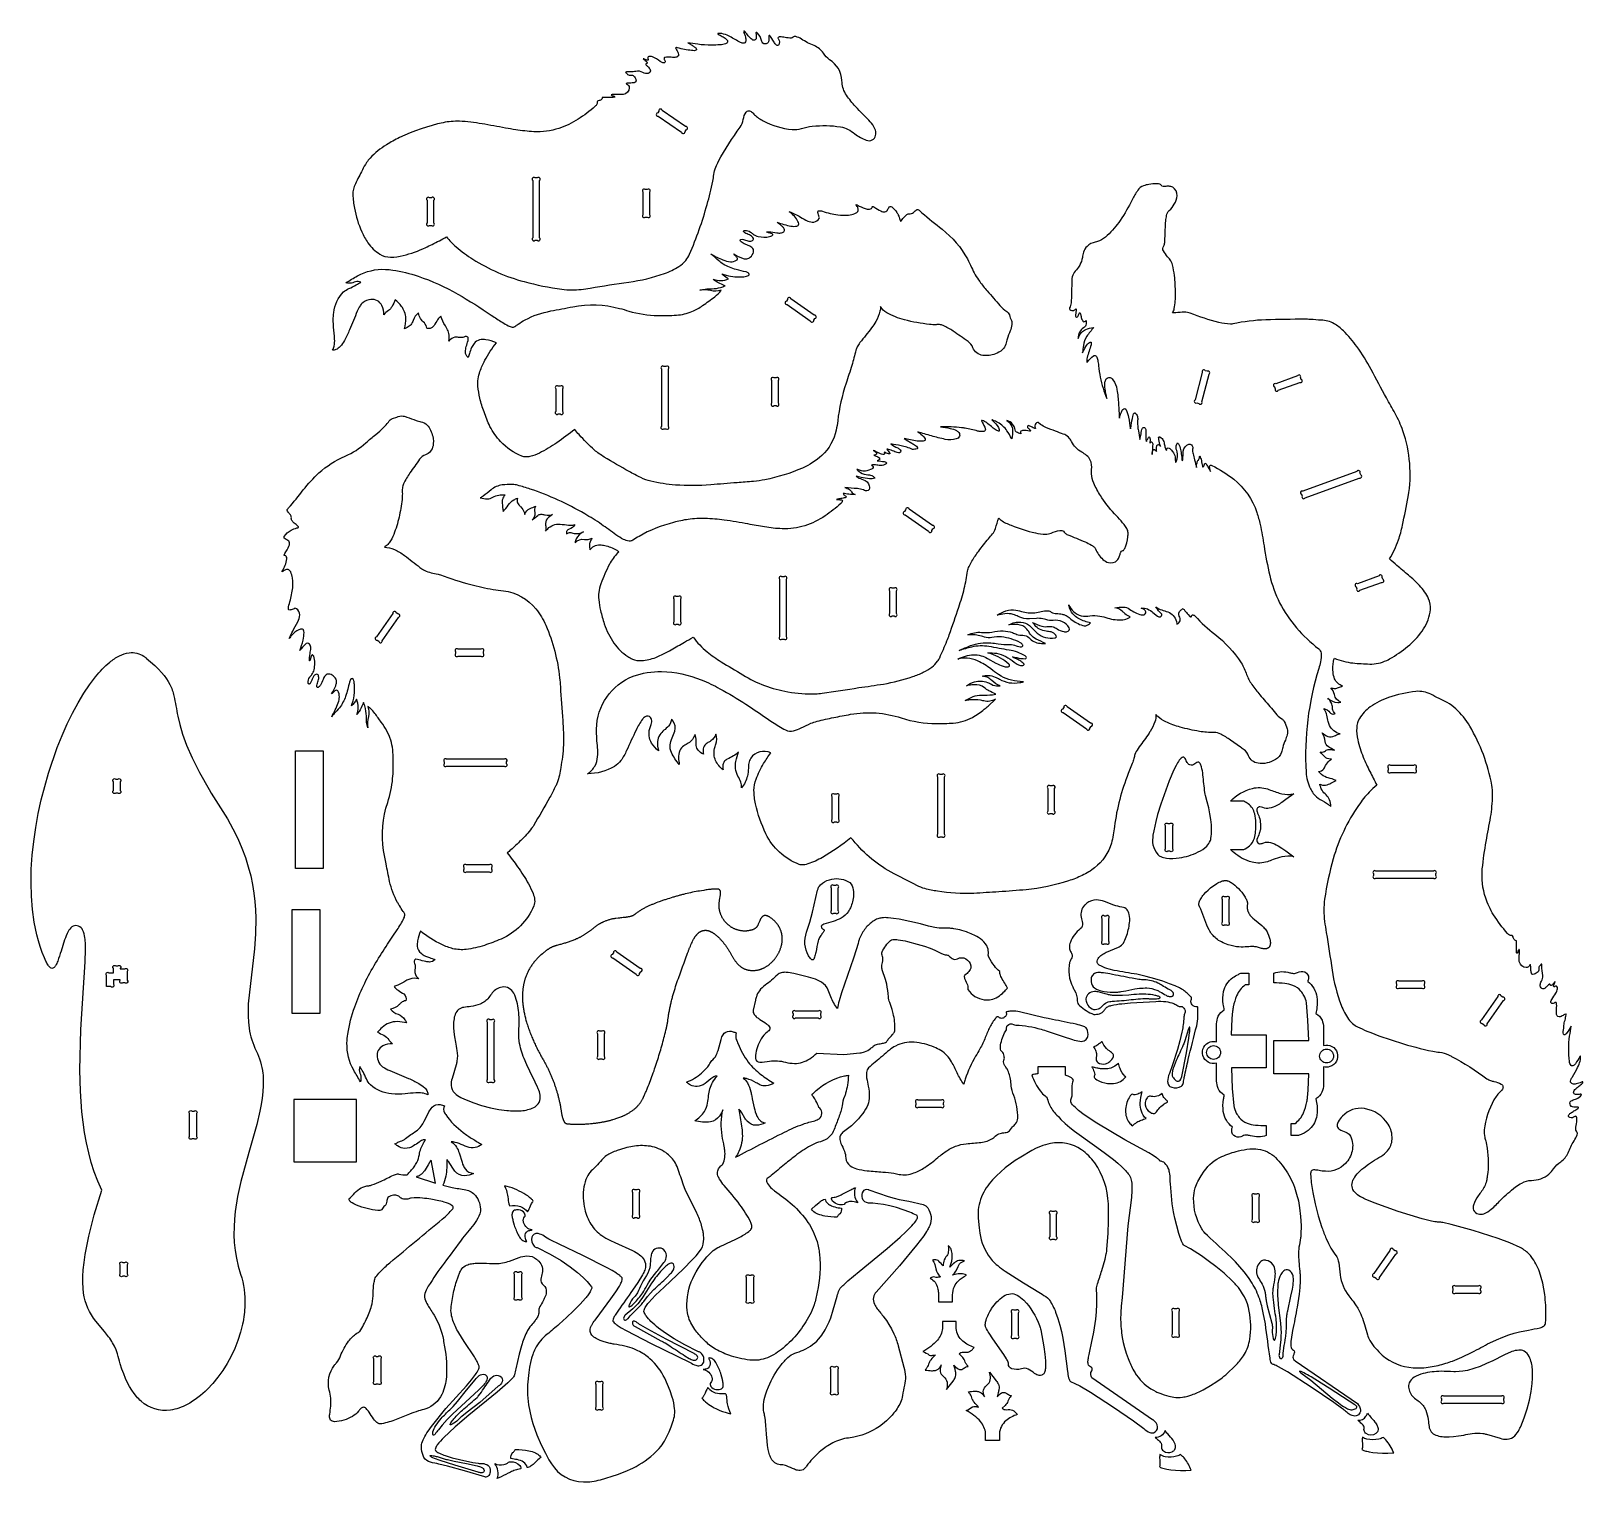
# Model space of a CAD drawing. Extents: x -534 to 138, y -242 to 386.
import ezdxf

# ---------------------------------------------------------------- set-up
doc = ezdxf.new("R2010")
doc.units = 0
doc.header["$MEASUREMENT"] = 0
doc.layers.get('0').update_dxf_attribs({"linetype": 'CONTINUOUS'})

msp = doc.modelspace()

# ---------------------------------------------------------------- linework, layer by layer
for points in [[(-287.64, 355.7, 0.142837), (-288.45, 355.4, 0.299758), (-288.58, 354.87, -0.225991), (-288.71, 354.14, -0.09232), (-289.44, 353.24, -0.037544), (-296.81, 347.64, -0.058932), (-305.11, 343.67, -0.093512), (-315.97, 342.25, -0.024982), (-323.8, 343.08, -0.007114), (-328.25, 343.81, 0.004603), (-338.37, 345.66, 0.031877), (-348.18, 346.74, 0.057032), (-355.17, 346.15, 0.058995), (-374.04, 339.71, 0.023354), (-379.76, 336.58, 0.06408), (-386.82, 330.82, 0.034102), (-388.39, 328.86, 0.023633), (-390.19, 325.68, 0.001351), (-393.22, 319.69, 0.109745), (-394.32, 315, 0.040663), (-393.59, 309.16, 0.059281), (-390.48, 298.94, 0.04222), (-387.77, 294.1, 0.096163), (-382.67, 289.22, 0.136015), (-377.97, 287.9, 0.061795), (-372.54, 288.6, 0.049026), (-362.78, 292.11, 0.008195), (-359.97, 293.46, 0.004886), (-353.74, 296.66, 0.047739), (-349.55, 292.36, 0.038445), (-342.33, 287.03, 0.077962), (-320.11, 277.32, 0.03169), (-303.83, 273.99, 0.059083), (-295.48, 273.96, 0.01782), (-291.54, 274.5, -0.008067), (-274.89, 277.09, 0.04967), (-259.36, 280.85, 0.051387), (-253.23, 283.81, 0.07159), (-250.17, 286.48, 0.062994), (-248.57, 289.2, 0.035702), (-240.97, 310.74, 0.013722), (-238.45, 320.76, 0.033619), (-238.08, 323.69, -0.072498), (-237.23, 326.88, -0.031161), (-236.01, 329.45, -0.035937), (-226.62, 344.21, 0.11535), (-225.34, 347.58, -0.084781), (-224.11, 350.69, -0.375127), (-222.13, 351.09, -0.065697), (-221.7, 350.8, -0.019998), (-220.48, 349.59, 0.06837), (-216.67, 346.95, 0.098197), (-204.15, 343.18, 0.104378), (-200.1, 343.64, -0.059936), (-195.42, 344.57, -0.072381), (-183.27, 344.32, -0.13522), (-176.99, 341.34, 0.075756), (-172.06, 338.58, 0.211381), (-169.48, 338.67, 0.215333), (-168.02, 340.59, 0.155186), (-168.11, 342.96, 0.070609), (-169.24, 345.15, 0.044923), (-171.57, 347.85, -0.016436), (-177.26, 353.72, -0.040496), (-181.03, 358.7, -0.146493), (-182.58, 364.34, 0.244161), (-187.93, 373.43, -0.101004), (-190.62, 376.26, 0.138306), (-194.58, 379.51, -0.029463), (-197.45, 380.75, -0.01419), (-200.16, 382.34, 0.055098), (-202.57, 383.47, 0.319688), (-203.78, 383.11, -0.156111), (-204.52, 382.81, -0.073955), (-207.23, 383.1, 0.048158), (-209.48, 383.28, 0.059129), (-209.99, 383.19, 0.526747), (-210.13, 382.34, -0.312495), (-209.97, 379.84, -0.421085), (-210.88, 379.72, -0.065588), (-211.99, 381.02), (-213.5, 383.4, -0.052954), (-213.81, 383.84, 0.511332), (-214.14, 383.85, 0.18989), (-214.21, 383.67, -0.073247), (-214.41, 381.21, -0.294765), (-215.4, 380.32, -0.358757), (-217.09, 380.96, -0.085538), (-217.41, 381.75, 0.156816), (-219.14, 384.89, 0.046439), (-219.49, 385.17, 0.533494), (-219.91, 384.92, -0.079446), (-219.73, 382.81, -0.297828), (-220.46, 381.83, -0.169332), (-221.13, 381.91, -0.089949), (-221.88, 382.4, -0.03812), (-223.13, 383.79, -0.002892), (-224.47, 385.5, 0.199713), (-225.1, 385.84, 0.161984), (-225.11, 385.23, -0.035241), (-224.37, 383.24, -0.09194), (-224.27, 381.55, -0.17602), (-224.7, 380.75, -0.101386), (-225.03, 380.58, -0.145417), (-226.5, 380.83, -0.035253), (-227.72, 381.51, 0.020019), (-232.35, 384.02, 0.079414), (-235.32, 384.81, 0.041662), (-236.38, 384.8, 0.196999), (-236.15, 384.46, 0.00418), (-234.39, 383.53, -0.042823), (-232.74, 382.38, -0.075371), (-232.18, 381.69, -0.381176), (-232.49, 380.58, -0.07786), (-232.94, 380.35, -0.076994), (-235.34, 379.88, -0.005823), (-239.08, 379.7, -0.037168), (-244.98, 380.11, -0.00915), (-249.36, 380.79, 0.032734), (-248.14, 380.12, -0.029272), (-246.85, 379.21, -0.051916), (-245.88, 378.52, -0.111328), (-245.52, 377.95, -0.281222), (-245.61, 377.63, -0.174885), (-246.6, 377.32, -0.043748), (-247.69, 377.4, -0.03235), (-253.75, 378.53, 0.055775), (-254.26, 378.67, 0.53975), (-254.56, 378.21, 0.090686), (-254.23, 377.69, -0.117087), (-253.31, 375.63, -0.270419), (-253.75, 374.74, -0.129193), (-255.29, 374.37, -0.004521), (-257.87, 374.53, 0.050816), (-259.19, 374.42, 0.450055), (-259.58, 373.8, 0.148034), (-259.36, 373.37, -0.331922), (-259.29, 372.16, -0.125177), (-259.49, 372.03, -0.167581), (-260.75, 372.28, -0.039156), (-261.28, 372.59, 0.063094), (-264.65, 374.68, 0.147875), (-266.2, 374.79, 0.531295), (-266.46, 373.67, -0.295731), (-266.5, 373.22, -0.218572), (-266.73, 373.19, -0.053055), (-268.04, 373.67, 0.04586), (-268.71, 373.86, 0.030592), (-267.4, 372.77, -0.141728), (-266.94, 372.09, -0.341933), (-267.12, 371.79, -0.082451), (-267.4, 371.67, 0.467813), (-267.45, 371.29, 0.060776), (-266.66, 370.43, -0.065831), (-265.59, 369.1, -0.439605), (-266.16, 367.61, -0.177985), (-267.66, 367.45, -0.084436), (-268.75, 367.88, 0.182455), (-271.87, 368.38, -0.044623), (-273.97, 368.17, -0.014495), (-275.69, 368.13, 0.117121), (-276.08, 368.05, 0.10902), (-276.23, 367.92, 0.044578), (-275.82, 367.57, 0.022359), (-275.38, 367.03, 0.237887), (-273.96, 366.78, -0.234438), (-272.66, 366.29, -0.100177), (-272.12, 365.52, -0.098276), (-271.7, 364.32, -0.334011), (-272.26, 363.51, -0.093893), (-272.69, 363.42, 0.046442), (-274.04, 363.31, -0.006097), (-275.21, 363.27, 0.096081), (-276.01, 363.06, 0.139469), (-275.89, 362.92, -0.356492), (-274.67, 361.24, -0.353544), (-277.3, 358.36, -0.049224), (-279.2, 358.32, 0.008852), (-281.57, 358.4, 0.12059), (-282.5, 358.18, 0.054751), (-281.87, 357.8, -0.032943), (-281.26, 357.64, -0.283515), (-280.94, 357.21, -0.091176), (-282.19, 357.04, 0.010028), (-283.45, 357.08, -0.004296), (-286.34, 357.08, -0.277745), (-287.15, 355.86, -0.083981)], [(-262.1, 349), (-252.01, 342, 1), (-250.53, 342.26), (-250.03, 342.98, 1), (-250.3, 344.46), (-260.39, 351.46, 1), (-261.86, 351.2), (-262.36, 350.48, 1)], [(-316.45, 321.14), (-316.45, 296.26, 1), (-315.39, 295.2), (-314.51, 295.2, 1), (-313.45, 296.26), (-313.45, 321.14, 1), (-314.51, 322.2), (-315.39, 322.2, 1)], [(-268.78, 316.17), (-268.78, 306.3, 1), (-267.72, 305.23), (-266.84, 305.23, 1), (-265.78, 306.3), (-265.78, 316.17, 1), (-266.84, 317.23), (-267.72, 317.23, 1)], [(-23.04, 195.14, -0.040772), (-23.52, 197.2, -0.462979), (-23.02, 197.82, -0.128791), (-22.48, 197.72, -0.049562), (-13.05, 191.73, -0.147565), (-3.02, 177.35, -0.025581), (-1.6, 172.13, -0.013372), (0.09, 162.88, 0.015224), (2.55, 150.1, 0.057868), (6.83, 138.3, 0.111184), (23.74, 118.34, -0.200682), (24.75, 116.47, -0.073309), (24.52, 112.67, -0.029023), (23.81, 109.78, 0.090055), (18.29, 64.87, 0.106437), (20.25, 57.71, 0.043726), (21.41, 55.72, 0.097324), (24.38, 53.12, -0.029783), (27.96, 50.87, -0.018141), (29.07, 50, 0.085694), (28.48, 52.97, 0.113279), (27, 55.02, -0.172395), (24.23, 59.67, 0.15305), (24.64, 59.53, 0.082138), (26.23, 59.23, 0.051844), (26.76, 59.28, 0.06517), (29.06, 60.15, -0.010374), (31.25, 61.29, 0.067193), (27.92, 62.41, -0.126116), (24.99, 63.88, -0.021172), (23.73, 65.16, 0.219053), (26.03, 66.4, 0.049125), (26.76, 67.84, -0.105175), (28.46, 69.93, -0.031883), (29.33, 70.57, -0.144272), (26.89, 71.1, -0.051908), (26.52, 71.39, -0.010503), (24.33, 73.64, 0.144221), (26.27, 73.87, 0.053539), (27.03, 74.38, -0.166104), (28.79, 74.74, -0.03772), (30.53, 74.43, -0.044542), (29.66, 74.84, -0.011487), (27.93, 75.84, -0.240347), (26.52, 78.19, 0.139622), (25.23, 81.91, 0.089887), (27.76, 80.33, 0.217327), (30.54, 80.6, -0.074916), (32.35, 81.38, -0.04447), (33, 81.46, -0.202975), (28.48, 85.08, -0.053822), (27.86, 86.78, -0.017577), (27.23, 89.58, 0.065788), (26.46, 91.7, 0.038588), (25.95, 92.45, -0.213749), (28.64, 90.75, 0.180505), (29.81, 90.07, 0.085795), (30.25, 90.1, 0.055747), (30.93, 90.35, -0.16982), (29.74, 92.25, -0.029013), (29.68, 93.29, 0.124388), (28.97, 95.27, 0.037477), (27.68, 96.99, 0.172299), (31.99, 95.06, 0.069621), (33.31, 95.19, -0.260544), (30.56, 98.53, 0.145007), (29.02, 101.37, 0.032657), (30.74, 101.16, 0.101739), (32.34, 101.5, -0.015311), (34.09, 102.23, -0.229171), (30.63, 105.39, -0.079183), (30, 108.13, -0.057845), (30.14, 112.86, -0.068263), (30.57, 114.3, 0.086745), (38.55, 112.2, 0.019665), (45.83, 111.72, 0.11819), (53.17, 113.32, 0.027778), (55.49, 114.57, 0.043529), (63.14, 120.04, 0.06709), (69.11, 126.91, 0.10947), (72.14, 135.27, 0.136956), (71.32, 140.02, 0.081604), (67.37, 145.72, 0.024966), (62.62, 150.18, 0.004518), (57.63, 154.38, -0.009427), (54.35, 157.23, 0.05985), (58.26, 165.44, 0.033488), (60.02, 171.81, 0.004868), (62.52, 184.17, 0.12504), (60.2, 212.73, 0.042419), (56.81, 220.23, 0.00249), (53.07, 226.94, -0.002268), (46.43, 239.25, 0.032317), (40.27, 249.21, 0.039698), (34.42, 256.07, 0.056565), (30.43, 259.11, 0.125464), (24.83, 260.64, -0.009386), (20.11, 260.95, 0.014605), (17.75, 261.02, 0.007702), (0.83, 260.75, 0.046505), (-13.39, 259.01, -0.040768), (-14.43, 258.93, -0.048831), (-19.48, 259.66, -0.03478), (-31.87, 263.64, 0.10837), (-34.36, 264.1, 0.01146), (-38.14, 263.85, -0.017336), (-39.55, 263.82, 0.129207), (-38.76, 265.62, 0.047421), (-38.26, 272.24, 0.025874), (-38.68, 279.98, 0.033105), (-39.55, 284.63, 0.076913), (-40.56, 286.82, 0.036415), (-41.65, 288.07, -0.052159), (-43.45, 290.61, -0.291498), (-43.31, 292.78, 0.100968), (-42.88, 294.27, 0.019815), (-42.81, 296.05, -0.005973), (-42.44, 303.62, -0.016783), (-42.09, 305.97, -0.161306), (-40.94, 308.13, 0.089163), (-38.79, 310.85, 0.127736), (-37.53, 314.54, 0.279506), (-39.45, 318.15, 0.112324), (-41.03, 318.62, 0.051412), (-42.92, 318.5, -0.16524), (-44.11, 318.71, -0.092947), (-44.56, 319.21, 0.125953), (-44.98, 319.47, 0.057677), (-46.3, 319.67, 0.067401), (-49.73, 319.42, 0.026223), (-52.12, 318.84, 0.177324), (-54.55, 316.9, 0.037854), (-57.03, 312.75, -0.038532), (-62.17, 303.85, -0.049801), (-67.78, 297.3, -0.077668), (-71.11, 295.01, -0.055971), (-72.93, 294.47, 0.130894), (-76.5, 292.6, 0.127166), (-78.03, 290.07, 0.038662), (-78.54, 287.71, -0.075245), (-79.66, 284.49, -0.030197), (-80.25, 283.56, -0.007341), (-82.04, 281.27, 0.135954), (-83.07, 278.73, 0.026991), (-83.17, 277.59), (-83.19, 272.39, -0.031564), (-83.46, 268.12, -0.056242), (-84.05, 265.94, 0.272827), (-83.94, 265.22, 0.229465), (-82.28, 264.87, 0.099194), (-81.82, 265.13, -0.031572), (-81.26, 265.57, -0.080858), (-81.34, 264.16, 0.013761), (-81.51, 262.68, 0.20006), (-81.31, 262.05, 0.432905), (-80.55, 262.19, 0.063666), (-79.98, 263.58, -0.247859), (-79.61, 263.93, -0.082897), (-79.22, 262.72, 0.030457), (-78.72, 260.98, 0.051747), (-78.31, 260.17, 0.306496), (-77.6, 259.99, 0.173615), (-76.96, 260.44, -0.060536), (-76.99, 258.52, -0.169479), (-77.57, 257.58, 0.145464), (-79.39, 255.98, 0.128949), (-80.33, 253.49, 0.052774), (-80.31, 252.73, -0.109176), (-78.91, 255.33, -0.117563), (-77.08, 256.55, -0.084076), (-73.63, 257.44, 0.033272), (-76.6, 253.65, 0.101105), (-78.11, 249.7, 0.029524), (-78.44, 246.46, -0.018868), (-77.1, 249.2, -0.124912), (-75.43, 251.01, -0.133567), (-74.94, 251.16, -0.211507), (-74.78, 251.06, -0.143071), (-74.77, 249.94, -0.009734), (-76.49, 244.46, 0.110694), (-76.62, 242.4, 0.132252), (-76.29, 242.65, -0.063855), (-73.71, 245.21, -0.459191), (-72.48, 244.96, -0.075498), (-71.9, 243.35, -0.027738), (-71.53, 240.89, 0.018906), (-70.81, 235.91, 0.042026), (-67.92, 226.64, -0.016788), (-68.73, 230.88, -0.048138), (-68.82, 233.38, -0.09246), (-68.44, 234.8, -0.227671), (-67.07, 235.8, -0.189015), (-65.99, 235.49, -0.088625), (-65.31, 234.82, -0.11703), (-63.57, 230.58, -0.021319), (-62.9, 224.39, -0.00174), (-62.51, 218.18, -0.062294), (-61.27, 221.65, -0.121512), (-60.66, 222.28, -0.361151), (-59.77, 222.09, -0.073956), (-59.57, 221.81, -0.067967), (-58.54, 218.57, -0.015404), (-57.77, 213.6, 0.039815), (-57.38, 215.14, -0.026904), (-56.68, 218.95, -0.022071), (-56.34, 220.04, -0.271564), (-55.83, 220.47, -0.186502), (-55.63, 220.4, -0.174188), (-54.71, 218.91, -0.078441), (-54.62, 217.12, 0.041838), (-54.59, 214.89, 0.021178), (-54.29, 212.68), (-53.6, 209.01, 0.047984), (-53.39, 210.07, 0.008778), (-52.95, 212.7, -0.090626), (-52.54, 213.86, -0.520928), (-51.35, 213.85, -0.126081), (-51.02, 212.56, -0.004085), (-51.11, 209.65, 0.095126), (-50.85, 208.13, -0.045265), (-50.24, 209.23, -0.042376), (-49.85, 209.86, -0.123571), (-49.57, 210.04, -0.31691), (-49.43, 209.96, -0.125343), (-49.23, 209.14), (-49.27, 207.44, -0.149927), (-48.74, 207.89, -0.353541), (-48.26, 207.7, -0.139967), (-48.11, 207.07, -0.018029), (-48.35, 202.52, -0.091352), (-48.17, 203.7, -0.081701), (-47.94, 204.45, -0.428919), (-47.13, 204.55, -0.061096), (-46.47, 203.77, -0.016896), (-46.34, 206.15, -0.41913), (-45.64, 206.73, -0.136339), (-45.37, 206.61, -0.037085), (-44.74, 205.97, -0.01849), (-45.47, 208.99, -0.040065), (-45.53, 209.76, -0.535475), (-44.96, 210.05, -0.054893), (-44.07, 209.37, -0.124886), (-43.16, 207.56, -0.009056), (-42.8, 205.81, 0.07693), (-42.19, 204.26, -0.132825), (-41.77, 205.17, -0.352835), (-40.98, 205.26, -0.117362), (-40.57, 204.91, 0.007817), (-39.43, 203.66, -0.158132), (-38.42, 201.43, -0.027287), (-38.31, 199.95, 0.016373), (-38.24, 198.97, 0.070756), (-37.82, 199.7, 0.139796), (-37.49, 203.59, 0.017005), (-37.88, 204.8, -0.232909), (-37.31, 207.58, -0.098984), (-36.23, 205.27, -0.027964), (-35.72, 202.75, -0.008174), (-35.34, 199.65, 0.130097), (-35.03, 200.79, -0.024215), (-34.94, 202.37, -0.00918), (-34.89, 203.89, -0.308176), (-32.41, 206.87, -0.452621), (-30.78, 205.68, -0.047988), (-30.84, 204.72, 0.071036), (-30.65, 202.76, 0.016355), (-29.95, 200.2, -0.004463), (-29.07, 196.77, -0.087575), (-28.92, 198.92, -0.104557), (-28.31, 200.06, 0.158869), (-27.77, 201.95, -0.06344), (-27.04, 199.87, -0.013544), (-26.57, 197.35, 0.155344), (-26.33, 196.97, 0.139595), (-25.84, 197.79, -0.042289), (-25.52, 198.72, -0.17433), (-24.98, 198.36, -0.053857), (-23.76, 196.36, 0.018107)], [(-319.78, 260.72, -0.079043), (-308.64, 264.6, 0.003836), (-299.12, 266.47, -0.112726), (-278.85, 265.74, -0.018382), (-274.87, 264.55, 0.066441), (-262.34, 262.65, 0.018178), (-254.21, 262.8, 0.088482), (-247.52, 264.42, 0.055063), (-242.89, 266.94, 0.006398), (-237.6, 270.77, 0.080548), (-234.87, 273.57, -0.151445), (-239.5, 273.44, 0.085207), (-244.17, 273.6, -0.049272), (-241.07, 274.2, -0.020161), (-238.79, 274.26, 0.066512), (-235.14, 274.81, 0.011947), (-233.2, 275.45, 0.051817), (-233.89, 275.84, -0.048321), (-237.07, 277.37, -0.039551), (-238.37, 278.36, 0.062515), (-234.93, 277.78, 0.119061), (-231.73, 278.54, -0.067947), (-234.02, 280.07, -0.031119), (-234.65, 280.73, 0.003824), (-232.66, 280.07, 0.086554), (-225.09, 279.44, 0.027734), (-223.85, 279.65, 0.075362), (-223.02, 280.02, 0.272317), (-222.81, 280.63, 0.153628), (-222.95, 280.86, 0.107668), (-224.09, 281.49, 0.00468), (-228.35, 282.58, -0.07117), (-233.98, 284.88, -0.038302), (-235.95, 286.38, 0.005101), (-239.31, 289.28, 0.032398), (-234.13, 286.72, 0.071511), (-230.85, 285.94, 0.147983), (-228.22, 286.6, 0.230176), (-227.84, 287.14, 0.118083), (-227.87, 287.37, 0.105765), (-228.59, 288.39, -0.046792), (-229.45, 289.32, 0.063509), (-225.35, 287.34, 0.099865), (-223.7, 287.19, 0.147904), (-222.31, 287.84, 0.151784), (-220.85, 290.14, 0.277411), (-221.59, 292.12, 0.083251), (-222.47, 292.68), (-224.5, 293.5, -0.082674), (-226.23, 294.61, -0.10502), (-226.6, 295.15, -0.449585), (-226.34, 295.61, -0.120739), (-225.25, 295.58, 0.006927), (-223.34, 294.97, 0.136853), (-221.56, 294.98, 0.406145), (-220.95, 296.05, 0.178601), (-222.16, 297.29, 0.029653), (-224.19, 298.18, -0.097317), (-224.98, 298.71, -0.102957), (-225.18, 299, -0.320962), (-225.06, 299.3, -0.184478), (-224.62, 299.46, -0.183243), (-222.15, 298.77, -0.021923), (-221.09, 297.89, 0.114375), (-218.84, 296.85, 0.098572), (-213.89, 296.81, 0.06385), (-212.92, 297.15, 0.073001), (-212.61, 297.39, 0.256419), (-212.58, 297.66, 0.211404), (-213.27, 298.15, -0.028929), (-214.35, 298.48, -0.06355), (-215.13, 298.73, -0.362139), (-215.15, 298.8, -0.362139), (-215.08, 298.83, -0.075257), (-214.18, 298.91, -0.017274), (-210.8, 298.42, 0.054482), (-209.1, 298.38, 0.051034), (-208.31, 298.55, 0.22447), (-207.51, 299.43, 0.181687), (-207.62, 300.18, 0.08075), (-208.38, 301.15, 0.026791), (-209.34, 301.99, -0.007244), (-210.65, 303.07, 0.050209), (-204.67, 301.35, 0.079281), (-202.09, 301.34, 0.401951), (-201.33, 302.28, 0.111892), (-202.25, 304.46, 0.068627), (-204.2, 306.63, 0.017085), (-205.38, 307.61, -0.024527), (-200.55, 305.28, 0.027899), (-197.4, 303.55, 0.126008), (-194.76, 303.12, 0.22989), (-192.46, 304.61, 0.184261), (-192.4, 305.27, -0.014914), (-193.1, 307.28, -0.261559), (-192.96, 307.9, -0.168414), (-192.78, 307.99, -0.088315), (-191.07, 307.82, 0.042931), (-184.34, 306.25, 0.051766), (-179.81, 306.13, 0.074134), (-176.99, 306.82, 0.060908), (-175.98, 307.44, 0.278394), (-175.59, 308.78, 0.082859), (-176.09, 309.9), (-176.4, 310.41, -0.116267), (-176.51, 310.71, -0.29966), (-176.42, 310.71, -0.076836), (-176.01, 310.53, 0.061445), (-172.58, 308.95, 0.078079), (-170.74, 308.7, 0.142308), (-169.79, 309.02, 0.148609), (-169.49, 309.47, -0.069316), (-169.42, 309.89, -0.118912), (-168.73, 309.64, 0.029215), (-165.71, 307.91, 0.102116), (-164.07, 307.48, 0.233889), (-163.16, 307.99, 0.021879), (-162.36, 309.33, -0.192623), (-161.75, 309.85, -0.224041), (-161.04, 309.68, -0.099646), (-158.8, 307.22, -0.036716), (-158.2, 306.13, -0.011422), (-157.54, 304.23, 0.048518), (-157.19, 303.54, 0.068613), (-156.58, 304.16, -0.043007), (-154.94, 306.02, -0.065782), (-154, 306.63, -0.147347), (-153.08, 306.72, 0.153593), (-152.04, 307.03, 0.028021), (-150.52, 308.26, -0.130856), (-149.98, 308.51, -0.10524), (-149.7, 308.49, -0.100076), (-148.81, 307.89, 0.012647), (-148.01, 307.13, 0.004974), (-139.21, 300, -0.097683), (-128.29, 287.15, -0.025447), (-126.51, 283.47, 0.057048), (-122.99, 277.34, 0.020448), (-119.74, 273.31, -0.002705), (-114.2, 266.92, 0.076681), (-111.29, 264.43, -0.121344), (-110.14, 262.9, 0.024259), (-109.25, 260.44, -0.118792), (-109.09, 258.69, -0.05738), (-109.8, 255.96, 0.008831), (-111.09, 252.45, 0.02587), (-111.68, 250.23, -0.147884), (-113.22, 247.83, -0.09944), (-116.21, 246.04, -0.118237), (-121.6, 245.32, -0.267266), (-125.93, 248.69, 0.154765), (-128.03, 251.4, -0.002283), (-134.46, 255.88, 0.048306), (-138.84, 258.3, 0.05585), (-140.32, 258.71, 0.051464), (-141.86, 258.67, -0.044974), (-144.69, 258.78, -0.038064), (-155.53, 260.76, -0.061053), (-163.22, 263.83, -0.120014), (-165.93, 266.48, -0.06348), (-166.15, 264.55, -0.074184), (-167.98, 260.03, -0.02738), (-169.78, 257.3, -0.006022), (-174.8, 250.89, 0.030562), (-176.05, 249.02, 0.058133), (-176.59, 247.6, -0.017574), (-178.31, 241.04, -0.003165), (-180.83, 233.31, 0.050038), (-184.45, 217.01, -0.021631), (-185.08, 212.96, -0.154733), (-191.32, 202.05, -0.087497), (-199.71, 196.58, -0.052454), (-215.91, 191.52, -0.0211), (-220.91, 190.77, -0.004593), (-228, 190.24, 0.002667), (-239.4, 189.32, -0.039032), (-254.69, 189.24, -0.034607), (-265.29, 190.88, -0.056044), (-269.66, 192.47, -0.014219), (-274.75, 195.11, -0.004957), (-285.49, 201.34, -0.042438), (-289.72, 204.38, -0.02345), (-296.39, 211.05, -0.013891), (-298.24, 213.25, -0.010842), (-306.02, 207.57, -0.034041), (-313.56, 203.09, -0.051132), (-317.64, 201.59, -0.048395), (-319.33, 201.38, -0.093249), (-321.11, 201.77, -0.11009), (-330.32, 208.06, -0.078041), (-334.94, 214.64, -0.031575), (-337.52, 220.89, -0.027342), (-339.33, 226.84, -0.036065), (-340.14, 231.98, -0.105446), (-339.27, 238.4, -0.039511), (-337.13, 243.24, -0.046926), (-332.15, 250.87, 0.046955), (-336.68, 252.17, 0.092654), (-339.43, 252.11, 0.172462), (-341.8, 250.53, 0.060351), (-342.91, 248.74, 0.032585), (-343.87, 246.19, -0.006243), (-344.44, 244.45, -0.218533), (-345.53, 246.97, -0.072741), (-345.19, 249.18, 0.003821), (-344.43, 251.84, 0.062879), (-344.32, 252.75, 0.156778), (-344.56, 253.32, 0.251342), (-345.73, 253.54, 0.046514), (-346.33, 253.28, -0.106571), (-347.73, 253.1, 0.011804), (-349.48, 253.25, 0.204784), (-352.06, 252.27, 0.041014), (-352.73, 251.55, 0.097399), (-352.75, 254.91, 0.042551), (-353.09, 255.94, 0.043414), (-354.26, 258.13, -0.074631), (-356.15, 262.29, 0.1046), (-357.62, 260.77, -0.003713), (-359.15, 258.34, -0.09619), (-360.28, 257.29, -0.143051), (-361.57, 256.99, -0.055113), (-362.32, 257.11, 0.18044), (-363.35, 259.41, -0.154482), (-365.94, 263.75, 0.16158), (-368.12, 260.54, -0.079709), (-369.21, 258.68, -0.079523), (-370.75, 257.43, -0.030025), (-371.89, 256.83, 0.068509), (-371.35, 261.48, 0.149832), (-373.22, 266.62, 0.055498), (-375.95, 269.49, -0.032422), (-377.32, 266.55, -0.108806), (-378.9, 264.79, 0.067676), (-380.9, 262.93, 0.113347), (-381.73, 266.99, 0.319612), (-386.47, 269.6, 0.128593), (-390.03, 268.19, 0.084964), (-391.16, 266.81, 0.035779), (-392.37, 264.51, 0.002757), (-395.73, 256.39, -0.025513), (-397.94, 251.81, -0.049967), (-399.77, 249.24, -0.101074), (-401.62, 247.86, -0.115958), (-403.11, 247.62, 0.097611), (-402.38, 249.42, 0.065285), (-402.17, 252.44, 0.009169), (-402.63, 257.62, -0.050823), (-402.6, 263.9, -0.162457), (-398.33, 272.83, -0.078237), (-395.98, 274.33, 0.034949), (-392.85, 275.87, 0.006977), (-390.83, 277.11, 0.118672), (-393.21, 277.23, 0.043278), (-394.36, 276.8, -0.11403), (-396.5, 276.66, -0.022874), (-397.34, 276.81, -0.009193), (-392.32, 279.78, -0.140481), (-380.13, 282.62, -0.028748), (-377.02, 282.33, -0.046098), (-366.04, 279.67, -0.048161), (-348.88, 271.92, -0.019677), (-334.37, 262.77, 0.006202), (-329.62, 259.7, 0.012573), (-327.06, 258.23, 0.057494), (-325.34, 257.61, 0.229435), (-324.17, 257.9, -0.030215), (-322.69, 258.91, -0.020905)], [(-362.2, 312.58), (-362.2, 302.7, 1), (-361.14, 301.64), (-360.26, 301.64, 1), (-359.2, 302.7), (-359.2, 312.58, 1), (-360.26, 313.64), (-361.14, 313.64, 1)], [(-206.37, 267.37), (-196.29, 260.37, 1), (-194.81, 260.63), (-194.31, 261.36, 1), (-194.57, 262.83), (-204.66, 269.83, 1), (-206.14, 269.57), (-206.64, 268.85, 1)], [(-260.73, 239.51), (-260.73, 214.63, 1), (-259.67, 213.57), (-258.79, 213.57, 1), (-257.73, 214.63), (-257.73, 239.51, 1), (-258.79, 240.57), (-259.67, 240.57, 1)], [(-213.05, 234.54), (-213.05, 224.67, 1), (-211.99, 223.61), (-211.12, 223.61, 1), (-210.05, 224.67), (-210.05, 234.54, 1), (-211.12, 235.61), (-211.99, 235.61, 1)], [(-26.63, 237.95), (-29.76, 226.08, 1), (-29, 224.78), (-28.15, 224.56, 1), (-26.86, 225.31), (-23.73, 237.19, 1), (-24.48, 238.48), (-25.33, 238.71, 1)], [(6.27, 230.26), (15.56, 233.64, 1), (16.19, 235), (15.89, 235.82, 1), (14.53, 236.46), (5.25, 233.08, 1), (4.61, 231.72), (4.91, 230.89, 1)], [(-306.47, 230.95), (-306.47, 221.07, 1), (-305.41, 220.01), (-304.53, 220.01, 1), (-303.47, 221.07), (-303.47, 230.95, 1), (-304.53, 232.01), (-305.41, 232.01, 1)], [(-374.91, 8.44, -0.067835), (-378.38, 17.61, -0.007492), (-379.89, 25.21, -0.011616), (-380.97, 30.93, -0.116005), (-379.22, 51.8, 0.058729), (-377.07, 62.19, 0.034588), (-376.86, 70.13, 0.017223), (-377.04, 74.62, 0.101289), (-379.59, 82.78, 0.039687), (-382.02, 86.57, 0.002555), (-384.72, 90.31, 0.046825), (-386.65, 92.47, 0.03239), (-387.76, 93.34, -0.141383), (-387.56, 88.94, 0.095027), (-387.79, 84.05, -0.080435), (-388.45, 89.1, 0.080215), (-389.15, 93.58, 0.016458), (-389.64, 95.01, 0.060426), (-390.03, 94.34, -0.049165), (-391.56, 91.16, -0.038745), (-392.55, 89.84, 0.052805), (-391.98, 92.86, 0.133268), (-392.73, 96.49, -0.100181), (-394.92, 93.56, 0.112683), (-393.62, 102.93, 0.025479), (-393.86, 104.49, 0.199166), (-394.47, 105.39, 0.239362), (-394.85, 105.37, 0.162909), (-395.52, 104.6, 0.046713), (-395.75, 103.91, -0.027488), (-397.45, 97.7, -0.084717), (-400.09, 92.83, -0.01214), (-402.32, 90.26, 0.013043), (-403.46, 88.9, 0.043966), (-400.59, 94.99, 0.067499), (-400.13, 97.49, 0.147675), (-400.83, 100.08, 0.276984), (-401.44, 100.37, 0.14629), (-402.54, 99.68, -0.047142), (-403.52, 98.77, 0.054033), (-401.71, 102.33, 0.049008), (-401.35, 103.79, 0.243874), (-402.35, 106.24, 0.122491), (-404.21, 107.34, 0.284407), (-406.31, 106.64, 0.094414), (-407.16, 105.04, -0.063711), (-408.36, 102.52, -0.08538), (-409.19, 101.68, -0.528978), (-409.82, 101.89, -0.127217), (-409.76, 102.97, 0.013968), (-409.14, 104.98, 0.139277), (-409.2, 106.73, 0.379421), (-410.27, 107.26, 0.144681), (-411.35, 106.28, 0.046032), (-412.33, 104.11, -0.116081), (-413, 103.12, -0.458736), (-413.52, 103.2, -0.154243), (-413.67, 103.56, -0.169345), (-412.98, 106.05, -0.029638), (-412.01, 107.19, 0.105602), (-411.09, 109.22, 0.131829), (-411.23, 115.13, 0.196275), (-411.74, 115.66, 0.314844), (-412, 115.56, 0.099362), (-412.47, 114.53, -0.020501), (-412.88, 113.17, -0.135581), (-412.99, 113.05, -0.094612), (-413.11, 113.96, -0.032815), (-412.9, 115.57, 0.013265), (-412.54, 118.08, 0.10414), (-412.75, 119.93, 0.461234), (-414.46, 120.56, 0.069383), (-414.86, 120.29, 0.0462), (-416.4, 118.62, -0.010825), (-417.26, 117.56, 0.028618), (-415.82, 122.1, 0.061215), (-415.43, 125.42, 0.096451), (-415.61, 126.35, 0.077242), (-415.87, 126.73, 0.145762), (-416.23, 126.87, 0.125517), (-417.61, 126.56, 0.097963), (-420.82, 124.04, 0.020473), (-421.8, 122.83, -0.008383), (-420.34, 126.03, -0.008378), (-418.15, 129.98, 0.123306), (-417.27, 133.01, 0.248359), (-418.63, 135.65, 0.180514), (-419.42, 135.85, 0.104371), (-419.76, 135.7, -0.014831), (-421.34, 135.13, -0.133821), (-421.94, 135.15, -0.214295), (-422.17, 135.44, -0.096233), (-422.22, 135.85, -0.037845), (-421.98, 137.19, 0.033358), (-420.51, 143.31, 0.066497), (-420.39, 149, 0.080817), (-421.21, 151.61, 0.050035), (-421.65, 152.26, 0.284757), (-423.07, 152.61, 0.056058), (-423.7, 152.35, 0.006873), (-424.82, 151.7, -0.371157), (-424.9, 151.74, -0.203127), (-424.87, 151.9, 0.027111), (-423.55, 154.48, 0.082729), (-422.87, 157.25, 0.129258), (-423.16, 158.35, 0.160552), (-423.56, 158.67, 0.061662), (-424.07, 158.79, -0.217243), (-424.03, 159.07, -0.049454), (-423.76, 159.6, 0.039618), (-421.96, 162.82, 0.064607), (-421.67, 163.91, 0.115536), (-421.8, 164.63, 0.099346), (-422.06, 164.95, 0.031186), (-423.59, 165.9, -0.306776), (-424.06, 166.78, -0.095935), (-423.98, 166.98, -0.129919), (-421.02, 169.65, -0.058338), (-418.5, 170.65, 0.044065), (-417.8, 170.91, 0.406655), (-417.79, 171.11, 0.082254), (-418.05, 171.38, 0.014271), (-419.72, 172.75, -0.050808), (-420.65, 173.87, -0.168135), (-420.92, 175.14, 0.116354), (-421.01, 175.74, 0.069199), (-421.29, 176.28, 0.022223), (-422.33, 177.54, -0.157613), (-422.7, 178.34, -0.190606), (-422.51, 178.87, -0.015052), (-422.1, 179.32, 0.018427), (-415.76, 187.11, -0.041389), (-409.02, 194.46, -0.082685), (-397.66, 201.71, 0.082802), (-388.64, 207.54, -0.012858), (-384.38, 211.15, 0.018215), (-381.03, 214.11, 0.031423), (-378.86, 216.52, -0.158538), (-377.18, 218.04), (-375.3, 218.69, -0.17078), (-372.54, 219.09, -0.036), (-370.87, 218.66, -0.005405), (-366.91, 217.2, 0.032329), (-364.83, 216.66, -0.13457), (-362.16, 215.19, -0.132564), (-359.74, 210.36, -0.102662), (-359.6, 206.22, -0.254906), (-362.87, 202.3, 0.145718), (-365.42, 200.39, -0.001731), (-369.61, 194.48, 0.034952), (-372.35, 189.77, 0.092588), (-372.88, 187.88, 0.009541), (-372.87, 185.46, -0.024808), (-373.01, 183, -0.021269), (-374.31, 175.27, -0.039461), (-376.59, 167.85, -0.055589), (-378.55, 164.24, -0.056251), (-379.85, 162.85, -0.047071), (-380.67, 162.3, -0.09855), (-376.32, 161.28, -0.05491), (-371.99, 158.78, -0.01128), (-365.24, 153.53, 0.017062), (-363.78, 152.5, 0.072049), (-361.19, 151.45), (-360.44, 151.26, -0.01154), (-357.41, 150.59, -0.018161), (-356.42, 150.3, 0.016245), (-343.26, 146.14, 0.026713), (-333.62, 144.07, 0.00602), (-329.06, 143.49, -0.194929), (-315.07, 135.56, -0.065662), (-310.78, 128.54, -0.076089), (-304.8, 105.69, -0.010793), (-304.47, 101.98, 0.004744), (-303.44, 87.23, -0.024747), (-303.19, 76.76, -0.020341), (-303.59, 71.51, -0.006469), (-304.29, 66.97, -0.054595), (-305.87, 60.33, -0.023475), (-306.52, 58.81, -0.003522), (-308.98, 54.06, -0.006452), (-316.14, 41.72, -0.028451), (-316.91, 40.59, -0.035399), (-321.59, 35.34, -0.014833), (-325.91, 31.24, -0.01448), (-327.44, 29.98, -0.005387), (-322.99, 23.95, -0.027357), (-318.24, 16.5, -0.036168), (-316.3, 12.34, -0.047841), (-315.61, 9.63, -0.133467), (-316, 6.98, -0.195065), (-330.16, -7.36, -0.018121), (-337.36, -10.1, -0.046553), (-345.19, -11.86, -0.084877), (-350.99, -11.54, -0.046468), (-355.73, -9.77, -0.057491), (-365.06, -3.93, 0.040272), (-366.29, -8.09, 0.059723), (-366.44, -10.44, 0.204024), (-364.8, -13.54, 0.066166), (-362.85, -14.72, 0.023647), (-361.18, -15.4, 0.004179), (-358.65, -16.22, -0.221576), (-361.19, -17.31, -0.049112), (-362.7, -17.14, -0.022024), (-365.73, -16.29, 0.07677), (-366.98, -16.11, 0.368768), (-367.76, -16.89, 0.167601), (-367.58, -17.89, -0.142778), (-367.28, -19.5), (-367.44, -21.09, 0.226834), (-366.29, -24.03, 0.029904), (-365.74, -24.52, 0.120362), (-369.69, -24.7, 0.054248), (-371.34, -25.46, -0.037779), (-374.85, -27.38, -0.03573), (-376.48, -27.93, 0.108884), (-374.75, -29.56, -0.023328), (-372.23, -31.15, -0.304075), (-371.3, -34.11, 0.172257), (-373.4, -34.96, 0.015624), (-374.38, -35.89, -0.126166), (-377.94, -37.73, 0.159924), (-374.74, -39.89, -0.169479), (-371.76, -42.32, -0.028036), (-371.02, -43.67, 0.054025), (-375.03, -43.12, 0.187631), (-381.62, -45.65, 0.035356), (-383.68, -47.74, -0.026894), (-380.88, -49.03, -0.12622), (-378.78, -50.95, 0.023604), (-377.72, -52.15, 0.028182), (-377.12, -52.68, 0.121417), (-381.36, -53.62, 0.316562), (-383.78, -58.32, 0.113865), (-382.57, -61.57, 0.104774), (-381.4, -62.67, 0.048376), (-378.35, -64.31), (-370.18, -67.69, -0.026788), (-365.8, -69.85, -0.056321), (-363.19, -71.79, -0.091364), (-362.07, -73.35, -0.117983), (-361.81, -74.89, 0.113696), (-364.35, -74.03, 0.038488), (-367.02, -73.97, 0.010595), (-371.64, -74.39, -0.045665), (-377.52, -74.44, -0.160313), (-386.62, -70.5, -0.107795), (-388.45, -67.88, 0.018382), (-389.9, -64.89, 0.010595), (-391.31, -62.62, 0.14993), (-391.31, -65.37, -0.142811), (-390.82, -68.11, -0.043536), (-391, -69.13, -0.009166), (-393.93, -64.17, -0.136722), (-396.83, -52.36, -0.034985), (-396.47, -48.48, -0.047572), (-393.49, -36.72, -0.049129), (-385.06, -18.87, -0.013002), (-379.88, -10.53, -0.001707), (-375.16, -3.41, 0.028813), (-372.17, 1.67, 0.117585), (-371.79, 3.46, 0.068926), (-372.48, 4.57, -0.004271), (-374.14, 7.12, -0.014171)], [(-184.92, 183.04, -0.022736), (-183, 182.83, -0.071504), (-182.55, 182.66, -0.334129), (-182.44, 182.06, -0.122981), (-183.07, 181.26, -0.032953), (-189.87, 175.87, -0.07157), (-198.71, 171.59, -0.083624), (-208.49, 170.31, -0.032349), (-216.09, 171.09, -0.008186), (-223.28, 172.38, 0.01172), (-233.54, 174.08, 0.026613), (-241.79, 174.76, 0.036187), (-249.14, 174.36, 0.030241), (-255.5, 173.03, 0.068991), (-270.4, 167.02, 0.00841), (-273.1, 165.33, -0.172024), (-274.74, 164.98, -0.076545), (-277.11, 165.72, -0.047436), (-280.41, 167.68, 0.004302), (-286.67, 172.2, 0.02158), (-293.94, 176.75, 0.050864), (-317.49, 187.51, 0.015263), (-322.98, 189.15, 0.057995), (-325.2, 189.48, 0.042491), (-329.7, 189.27, 0.136179), (-334.45, 187.16, -0.024958), (-337.9, 184.48, -0.020901), (-339.13, 183.71, 0.086535), (-336.13, 183.25, 0.113114), (-333.71, 183.94, -0.16949), (-328.4, 184.97, 0.101851), (-329.55, 183.01, 0.101538), (-329.68, 181.45, 0.014154), (-329.27, 177.8, 0.065239), (-327.06, 180.57, -0.133185), (-324.58, 182.85, -0.028557), (-323.06, 183.54, 0.154876), (-322.98, 181.53, 0.086659), (-322.48, 180.71, 0.024569), (-321.58, 179.79, -0.10504), (-320.2, 177.47, -0.03155), (-319.89, 176.43, -0.132291), (-318.62, 178.48, -0.088423), (-317.55, 179.1, 0.003513), (-315.29, 180.07, 0.230419), (-315.54, 177.32, -0.162319), (-315.67, 175.81, -0.035702), (-315.93, 175.22, -0.023163), (-316.67, 173.99, -0.049541), (-314.22, 176.1, -0.105584), (-312.93, 176.58, -0.048931), (-312.45, 176.58, -0.027581), (-311.05, 176.29, 0.111845), (-307.83, 176.42, 0.084994), (-310.14, 174.61, 0.224068), (-310.88, 171.86, -0.075505), (-310.77, 169.9, -0.04418), (-310.91, 169.26, -0.193589), (-306.18, 172.24, -0.05978), (-304.56, 172.31, -0.010402), (-300.9, 171.87, 0.048418), (-299.15, 171.89, 0.046813), (-298.18, 172.12, -0.214666), (-300.69, 170.18, 0.179824), (-301.73, 169.32, 0.086353), (-301.85, 168.89, 0.053886), (-301.86, 168.17, -0.136227), (-299.97, 168.67, -0.086917), (-299.06, 168.46, 0.14958), (-296.56, 168.32, 0.037106), (-294.5, 168.95, 0.151086), (-297.6, 165.96, 0.093189), (-298.12, 164.27, -0.259264), (-294.03, 165.72, 0.146128), (-290.84, 166.19, 0.039062), (-291.64, 164.6, 0.091357), (-291.85, 163.22, 0.007121), (-291.76, 161.13, -0.242684), (-287.37, 163.3, -0.066586), (-285.26, 163.06, -0.066447), (-280.33, 161.17, -0.059809), (-279.22, 160.32, -0.059991), (-279.68, 159.82, 0.063229), (-283.23, 154.95, 0.02647), (-286.99, 146.46, 0.054772), (-287.89, 142.68, 0.045683), (-287.88, 139.6, 0.036117), (-287.06, 134.85, 0.029081), (-285.48, 129.13, 0.065035), (-281.3, 120.79, 0.096726), (-275.33, 114.99, 0.04106), (-273.3, 113.88, 0.118064), (-269.29, 113.21, 0.077384), (-263.21, 114.61, 0.031689), (-256.47, 117.92, 0.004529), (-250.81, 121.18, -0.009558), (-247.01, 123.29, 0.058846), (-240.97, 117.07, 0.036049), (-234.91, 112.74, -0.001179), (-225.54, 106.99, 0.092263), (-205.97, 99.71, 0.052025), (-193.98, 98.83, 0.023875), (-191.17, 99.09, 0.001047), (-175.29, 101.5, 0.00452), (-164.64, 103.08, 0.041714), (-151.96, 106.28, 0.02777), (-147.39, 108.18, 0.047298), (-143.71, 110.43, 0.067232), (-141.22, 112.91, 0.048544), (-140.3, 114.47, 0.009288), (-137.14, 121.71, 0.013255), (-136.18, 124.31, 0.000889), (-132.02, 136.33, 0.017657), (-129.64, 144.45, 0.027333), (-128.23, 151.97, -0.087733), (-127.53, 153.99, -0.051122), (-124.93, 158.47, -0.018027), (-123.41, 160.65, -0.009966), (-119.22, 165.99, -0.004566), (-117.39, 168.07, 0.103745), (-116.15, 170.37, -0.019482), (-114.73, 175.07, 0.130507), (-113.75, 174, 0.050615), (-109.41, 171.8, 0.040567), (-98.87, 168.5, 0.039309), (-94.47, 167.94, 0.111082), (-92.09, 168.4, -0.0579), (-88.29, 169.57, -0.193285), (-86.69, 169.19, -0.043433), (-86.13, 168.57, 0.109497), (-84.88, 167.73, -0.002769), (-77.32, 164.6, -0.03193), (-74.65, 163.26, -0.02198), (-73.55, 162.53, -0.12391), (-72.82, 161.6, 0.10992), (-69.67, 157.04, 0.10837), (-67.24, 155.65, 0.269324), (-63.41, 156.66, 0.096494), (-62.55, 158.16, 0.023311), (-62.17, 159.65, -0.173283), (-61.58, 160.6, -0.078974), (-60.98, 160.83, 0.123193), (-60.58, 161.13, 0.055102), (-60.23, 161.71, 0.093048), (-58.85, 166.74, 0.021839), (-58.75, 168.49, 0.136903), (-59.34, 170.42, 0.038481), (-61.8, 173.67, 0.011899), (-64.7, 176.8, -0.043151), (-70.73, 184.7, -0.041242), (-73.56, 190.01, -0.080768), (-74.64, 194.11, -0.056885), (-74.52, 195.95, 0.133725), (-75.11, 200.07, 0.118216), (-76.72, 202.08, 0.053459), (-78.78, 203.44, -0.151738), (-83.21, 208.1, 0.067345), (-84.61, 209.97, 0.104068), (-86.79, 211.33, -0.020472), (-90.1, 212.54, -0.013071), (-94.35, 214.19, -0.040091), (-96.69, 215.49), (-97.72, 216.27, 0.306334), (-98.33, 216.24, 0.292512), (-99.09, 214.4, 0.04332), (-98.85, 213.85, -0.12276), (-98.83, 213.67, -0.104054), (-99.34, 213.81, 0.025453), (-101.29, 214.78, 0.068162), (-101.91, 214.96, 0.395976), (-102.35, 214.59, 0.24562), (-102.04, 213.91, 0.028619), (-100.94, 212.96, -0.467151), (-100.98, 212.68, -0.228188), (-101.42, 212.61, 0.043659), (-104.39, 212.84, 0.136816), (-105.13, 212.59, 0.3018), (-105.31, 211.99, 0.028157), (-105.12, 211.37, -0.073707), (-107.08, 212.18, -0.221861), (-107.62, 213.16, 0.130179), (-108.34, 214.98, 0.140705), (-110.5, 216.92, 0.050015), (-111.22, 217.16, -0.13031), (-109.08, 214.58, -0.094543), (-108.76, 213.02, -0.09126), (-109.08, 209.28, 0.022495), (-111.2, 212.78, 0.125271), (-115.15, 216.31, -0.010814), (-117.24, 217.36, 0.051269), (-117.77, 217.52, -0.045271), (-115.38, 215.01, -0.094994), (-114.54, 213.34, -0.109229), (-114.55, 212.65, -0.454646), (-114.8, 212.51, -0.083646), (-116.24, 213.25, -0.010608), (-117.94, 214.6, -0.01721), (-119.93, 216.11, 0.082737), (-121.9, 217.21, 0.172863), (-122.19, 217.22, 0.237707), (-122.16, 217.06, 0.065087), (-121.86, 216.51, -0.057169), (-120.55, 213.58, -0.473562), (-121.24, 212.45, -0.062092), (-122.41, 212.41, -0.047173), (-123.89, 212.63, 0.001863), (-129.33, 213.84, 0.023888), (-130.79, 214.07, 0.036279), (-139.97, 214.44, -0.015622), (-135.7, 213.75, -0.069695), (-132.98, 212.8, -0.110127), (-131.97, 211.93, -0.224797), (-131.7, 210.39, -0.175857), (-132.34, 209.58, -0.084472), (-133.19, 209.18, -0.117498), (-137.91, 209.02, -0.019325), (-143.88, 210.51, -0.002501), (-149.77, 212.25, -0.054082), (-147.18, 210.15, -0.071113), (-146.58, 209.26, -0.463055), (-147.06, 208.35, -0.070702), (-148.66, 208.17, -0.028684), (-150.11, 208.29, -0.022037), (-155.69, 209.36, 0.050412), (-154.87, 208.77), (-152.39, 207.35, -0.021276), (-150.82, 206.37, -0.048188), (-150, 205.65, -0.469879), (-150.09, 204.96, -0.091742), (-151.07, 204.7, -0.00944), (-152.08, 204.64, 0.055897), (-157.02, 206.28, 0.002204), (-161.43, 207.02, 0.018829), (-158.45, 205.29, -0.054703), (-157.38, 204.54, -0.381959), (-157.26, 203.53, -0.264445), (-158.18, 203.21, -0.0699), (-160.16, 203.84, 0.055658), (-162.41, 204.65, 0.045028), (-163.2, 204.73, -0.036443), (-161.96, 203.25, -0.156539), (-161.83, 202.88, -0.311212), (-161.96, 202.74, -0.136679), (-162.43, 202.78, -0.053748), (-163.42, 203.09, 0.008031), (-164.39, 203.48, -0.128773), (-164.15, 202.79, -0.391834), (-164.6, 202.43, -0.08603), (-164.87, 202.45, -0.043027), (-167.01, 203.27, 0.01633), (-169.11, 204.21, -0.084789), (-167.69, 203.29, -0.432885), (-167.78, 202.51, -0.082998), (-168.09, 202.33, -0.011168), (-168.79, 202.11, 0.077455), (-167.74, 201.68, -0.122577), (-166.41, 200.98, -0.164798), (-166.22, 200.51, -0.236377), (-166.44, 200.15, -0.063321), (-167.32, 199.73, -0.021848), (-164.34, 199.39, -0.044439), (-163.58, 199.21, -0.175856), (-163.27, 198.91, -0.204633), (-163.3, 198.7, -0.11271), (-163.52, 198.46, -0.189622), (-165.88, 197.67, -0.024729), (-168.13, 197.96, 0.085881), (-169.81, 197.91, -0.12826), (-169.1, 197.24, -0.368373), (-169.32, 196.4, -0.065221), (-169.75, 196.17), (-171.39, 195.5, -0.154003), (-173.5, 195.3, -0.029158), (-174.63, 195.59, 0.01399), (-176.12, 196.02, 0.091416), (-175.36, 195.19, 0.128924), (-172.06, 193.74, 0.016585), (-170.71, 193.67, -0.080197), (-169.67, 193.4, -0.06403), (-169.2, 193.09, -0.033284), (-168.35, 192.2, -0.104506), (-170.7, 191.96, -0.041337), (-174.3, 192.54, 0.006892), (-176.48, 193.05, 0.11525), (-175.3, 192.27, -0.014521), (-172.58, 191.14, -0.168538), (-171.16, 189.78, -0.154652), (-170.69, 187.87, -0.469234), (-172.41, 186.72, -0.049169), (-173.3, 187.11, 0.077573), (-175.92, 187.67, -0.012455), (-181.32, 188.15, -0.086044), (-179.34, 187.26, -0.0961), (-178.5, 186.31, 0.160183), (-176.91, 185.16, -0.06304), (-178.92, 185.16, -0.018931), (-181.51, 185.59, 0.159681), (-182.09, 185.51, 0.132878), (-181.78, 185.04, 0.014127), (-180.71, 184.14, -0.172666), (-181.23, 183.76, -0.034165), (-182.14, 183.52, -0.010551), (-184, 183.22, 0.023494)], [(17.91, 183.76), (41.29, 192.27, 1), (41.93, 193.63), (41.62, 194.46, 1), (40.27, 195.09), (16.89, 186.58, 1), (16.25, 185.22), (16.55, 184.4, 1)], [(-155.26, 176.31), (-145.18, 169.3, 1), (-143.7, 169.57), (-143.2, 170.29, 1), (-143.47, 171.77), (-153.55, 178.77, 1), (-155.03, 178.51), (-155.53, 177.78, 1)], [(-209.62, 148.45), (-209.62, 123.57, 1), (-208.56, 122.51), (-207.68, 122.51, 1), (-206.62, 123.57), (-206.62, 148.45, 1), (-207.68, 149.51), (-208.56, 149.51, 1)], [(41.6, 143.7), (50.88, 147.08, 1), (51.52, 148.44), (51.22, 149.27, 1), (49.86, 149.9), (40.57, 146.52, 1), (39.94, 145.16), (40.24, 144.34, 1)], [(-255.36, 139.89), (-255.36, 130.01, 1), (-254.3, 128.95), (-253.42, 128.95, 1), (-252.36, 130.01), (-252.36, 139.89, 1), (-253.42, 140.95), (-254.3, 140.95, 1)], [(-161.95, 143.48), (-161.95, 133.6, 1), (-160.89, 132.54), (-160.01, 132.54, 1), (-158.95, 133.6), (-158.95, 143.48, 1), (-160.01, 144.54), (-160.89, 144.54, 1)], [(-377.02, 133.64), (-384.03, 123.56, 1), (-383.76, 122.08), (-383.04, 121.58, 1), (-381.56, 121.84), (-374.56, 131.93, 1), (-374.82, 133.41), (-375.55, 133.91, 1)], [(-200.26, 84.08, -0.011851), (-196.02, 86.05, -0.037417), (-193.37, 86.95, -0.010941), (-186.17, 88.57, -0.005319), (-178.91, 89.95, -0.124109), (-156.9, 88.38, 0.078555), (-141.69, 85.99, 0.018975), (-134.46, 86.18, 0.105421), (-126.14, 88.64, 0.054133), (-120.99, 92.12, 0.009895), (-119.34, 93.55), (-116.12, 96.5, -0.033118), (-117.97, 95.74, -0.110532), (-120.62, 95.64, -0.003275), (-122.62, 96.06, 0.070354), (-127.41, 96.16, 0.018575), (-129.31, 95.88, -0.042594), (-125.81, 97.68, -0.100732), (-122.18, 98.29, 0.043321), (-117.39, 98.45, 0.02027), (-116.06, 98.69, -0.009707), (-118.96, 100.15, -0.044386), (-120.91, 101.47, 0.189307), (-125.46, 102.79, 0.025272), (-127.42, 102.52, -0.011391), (-128.71, 102.33, -0.067246), (-125.25, 104.02, -0.175585), (-119.66, 103.75, -0.033538), (-117.94, 102.94, 0.111368), (-114.97, 102.22, 0.042652), (-114.14, 102.31, -0.115547), (-117.69, 104.53, 0.083089), (-119.48, 105.89, 0.066), (-120.71, 106.27, 0.017001), (-121.98, 106.45, -0.178055), (-116.3, 106.1, -0.034782), (-114.42, 105.17, 0.078569), (-110.18, 103.65, 0.083368), (-105.58, 103.72, 0.019385), (-104.07, 104.03, -0.045132), (-105.51, 104.13, -0.130264), (-114.8, 107.17, -0.033271), (-118.13, 109.59, 0.054365), (-123.87, 113.06, 0.076882), (-128.34, 114.25, 0.092103), (-132.49, 113.83, -0.029347), (-129.09, 115.2, -0.148699), (-122.34, 115.33, -0.047611), (-119.6, 114.14), (-116.03, 112.16, 0.048944), (-112.82, 110.76, 0.07067), (-110.99, 110.51, 0.045598), (-110.36, 110.6, 0.307547), (-110.05, 110.97, 0.239763), (-110.33, 111.66, 0.091134), (-118.07, 116.17, 0.022604), (-119.39, 116.56, -0.031557), (-115.71, 116.38, -0.09858), (-111.66, 114.98, -0.02659), (-108.09, 112.57, 0.03415), (-106.24, 111.44, 0.141012), (-104.37, 111.11, 0.257274), (-103.8, 111.55, 0.271895), (-103.88, 111.84, 0.069898), (-105.6, 113.19, 0.021943), (-107.49, 114.16, -0.01332), (-108.79, 114.82, -0.036474), (-106.94, 114.51, 0.049653), (-103.26, 114.01, 0.267046), (-102.84, 114.29, 0.267046), (-102.87, 114.8, 0.16388), (-103.32, 115.24, 0.096239), (-110.27, 117.76, -0.00662), (-118.96, 119.31, 0.096931), (-126.48, 119.06, 0.028256), (-131.87, 117.55, -0.026071), (-126.91, 119.69, -0.100437), (-118.1, 120.91, -0.020531), (-115.04, 120.49, 0.051838), (-109.87, 120.25, -0.104974), (-107.26, 119.67, 0.112369), (-104.89, 119.17, 0.34741), (-104.34, 119.63, 0.117634), (-104.46, 120.05, 0.144585), (-105.36, 120.93, 0.093606), (-113.53, 123.48, 0.084131), (-117.71, 123.17, -0.126487), (-120.89, 123.43, 0.077444), (-126.33, 124.41, 0.021821), (-128.17, 124.39, -0.138377), (-122.2, 125.4, 0.074588), (-117.67, 125.56, -0.053002), (-112.8, 126.06, -0.083091), (-108.77, 125.32, 0.018167), (-106.94, 124.58, 0.086622), (-104.27, 124.18, -0.200904), (-101.69, 123.17, 0.194342), (-96.84, 120.73, 0.032968), (-94.52, 120.66, -0.002146), (-98.58, 122.48, -0.117808), (-100.99, 124.55, 0.045987), (-102.61, 126.87, 0.187688), (-106.52, 128.84, 0.045874), (-108.21, 128.9, 0.021179), (-110.31, 128.72, -0.136223), (-105.11, 129.92, -0.165644), (-101.41, 128.37, -0.042013), (-99.85, 126.8, 0.028282), (-98.1, 125.07, 0.209264), (-90.43, 123.03, 0.135831), (-89.91, 123.31, 0.295255), (-89.85, 123.86, 0.110143), (-90.88, 125.13, 0.100469), (-92.09, 125.62, 0.010778), (-94.19, 125.93, -0.071605), (-97.04, 126.8, -0.100949), (-99.08, 128.49, -0.016831), (-100.08, 129.74, 0.062784), (-96.04, 128.08, 0.108624), (-93.3, 128.01, -0.088993), (-91.2, 127.8, -0.059643), (-89.49, 126.94, 0.089796), (-86.58, 125.75, 0.098657), (-85.11, 125.76, 0.170758), (-84.31, 126.33, 0.256341), (-84.28, 127.34, 0.183573), (-87.21, 130.06, 0.135367), (-91.12, 130.6, -0.123849), (-94.34, 130.99, 0.08108), (-97.05, 131.51, 0.021506), (-98.44, 131.5), (-101.4, 131.29, -0.135894), (-106.3, 132.35, 0.034307), (-108.45, 133.2, 0.096811), (-112.07, 133.48, 0.037871), (-115.4, 132.89, -0.043629), (-111.64, 134.75, -0.127992), (-107.31, 135.09, -0.027424), (-104.17, 134.3, 0.111341), (-98.44, 134.08), (-94.96, 134.74, -0.048944), (-93.44, 134.81, -0.150282), (-92.03, 134.21, 0.151627), (-89.73, 133.62, -0.064771), (-87.29, 133.29, -0.020126), (-85.95, 132.9, -0.055145), (-85.09, 132.45, -0.024266), (-83.47, 131.13, 0.086951), (-78.36, 128.39, 0.245986), (-75.86, 128.83, -0.009483), (-74.98, 129.5, -0.05941), (-79.93, 131.27, -0.056274), (-81.98, 132.69, -0.125364), (-84.07, 136.05, -0.028315), (-84.43, 137.33, 0.07628), (-82.41, 134.46, 0.142899), (-79.03, 132.66, 0.099876), (-75.31, 132.55, -0.093809), (-70.92, 132.5, -0.028398), (-67.59, 131.62, 0.083759), (-61.03, 130.86, 0.125065), (-58.42, 131.72, 0.044814), (-57.84, 132.2, -0.124953), (-60.11, 133.48, -0.011693), (-61.11, 134.5, 0.158192), (-64.55, 136.11, -0.043068), (-60.8, 136.38, -0.140188), (-58.1, 135.52, 0.104559), (-53.05, 133.03, 0.142143), (-51.73, 133.08, 0.244004), (-51.07, 133.87, 0.244004), (-51.34, 134.87, 0.107244), (-52.33, 135.59, 0.023903), (-53.04, 135.89, -0.154474), (-50.34, 135.57, -0.067993), (-47.98, 134.09), (-45.98, 132.41, 0.219415), (-44.76, 132.19, 0.307939), (-44.09, 133.08, 0.170217), (-44.26, 133.51, -0.028042), (-45.92, 135.23, -0.051665), (-46.69, 136.44, 0.081015), (-44.16, 135.13, 0.004175), (-41.56, 134.33, -0.249642), (-37.85, 130.17), (-37.72, 129.25, 0.077983), (-37.59, 128.97, 0.229733), (-36.27, 130.48, 0.229733), (-36.63, 132.45, -0.358752), (-36.1, 134.97, -0.04536), (-34.96, 135.75, -0.061827), (-34.13, 134.76, 0.029906), (-32.77, 133.23), (-32, 132.26, 0.349962), (-31.42, 132.18, 0.266685), (-31.28, 132.61, -0.208429), (-31.08, 132.96, -0.208429), (-30.68, 133.05, -0.140979), (-29.65, 132.44, 0.047727), (-21.16, 124.6, -0.080142), (-9.8, 112.21, -0.065494), (-7.46, 107.14, 0.061328), (-5.18, 102.92, 0.022508), (-1.7, 98.37, 0.001786), (3.25, 92.56, 0.013046), (5.65, 89.71, 0.063481), (8.02, 87.81, -0.110244), (8.86, 86.85, -0.041664), (10.09, 83.7, -0.131226), (10.09, 81.1, -0.028669), (9.31, 78.75, 0.009213), (8.16, 75.61, -0.003037), (7.63, 73.55, -0.182528), (5.06, 70.4, -0.178411), (-2.52, 68.74, -0.26093), (-6.6, 72.02, 0.141197), (-8.52, 74.62, 0.027756), (-10.13, 75.74), (-14.45, 78.82, 0.029679), (-18.65, 81.37, 0.111819), (-21.59, 82.13, -0.050113), (-27.88, 82.55, -0.025293), (-36.21, 84.39, -0.037608), (-42.4, 86.7, -0.066272), (-45.9, 88.99, -0.027327), (-46.81, 89.89, -0.117559), (-47.14, 86.7, -0.052455), (-49.16, 82.58, -0.016089), (-50.24, 80.92, -0.00354), (-54.45, 75.08, 0.055006), (-55.78, 72.55, 0.028347), (-56.24, 70.85, -0.028572), (-56.93, 68.72), (-58.68, 64.38, 0.060545), (-64.68, 41.35, -0.047135), (-65.97, 34.14, -0.154922), (-73.24, 23.5, -0.060451), (-78.58, 20.18, -0.032764), (-84.59, 17.82, -0.05621), (-102.81, 14.01, -0.009361), (-114.68, 13.08, -0.001761), (-125.58, 12.39, -0.054921), (-141.29, 13.35, -0.024406), (-146.67, 14.47, -0.050218), (-150.13, 15.81, -0.011553), (-161.35, 21.63, -0.099836), (-178.69, 36.53, -0.040286), (-191.01, 27.98, -0.047463), (-197.34, 25.14, -0.079753), (-200.1, 24.77, -0.061972), (-201.18, 24.98, -0.191256), (-215.5, 38.16, -0.054014), (-220.04, 51.17, -0.051109), (-220.67, 56.99, -0.080329), (-219.71, 61.89, -0.053197), (-216.49, 68.61, -0.024085), (-213.41, 73.22, 0.376616), (-222.09, 70.96, 0.107741), (-222.9, 68.8, 0.035905), (-223.11, 66.64, -0.0376), (-223.53, 63.22, -0.117023), (-226.02, 58.16, 0.103366), (-226.42, 60.63, 0.033761), (-227.63, 63.15, -0.089975), (-228.66, 66.44, -0.065916), (-228.49, 69.59, -0.043377), (-227.33, 73.73, -0.081613), (-229.57, 71.91, -0.012883), (-232.23, 70.54, 0.087236), (-233.51, 69.49, 0.15644), (-234.17, 67.55, 0.045045), (-234.07, 65.89, -0.119251), (-237.3, 69.94, -0.165289), (-237.73, 75.13, -0.023644), (-237.13, 77, 0.160612), (-237.17, 81.4, -0.182494), (-239.34, 78.43, -0.032442), (-240.59, 77.71, 0.0963), (-241.97, 76.6, 0.170018), (-242.69, 74.36, 0.042261), (-242.55, 72.68, -0.092682), (-244.83, 74.41, -0.158569), (-245.63, 76.39, -0.019701), (-245.67, 78.5, 0.085199), (-246.18, 81.28, -0.16036), (-249.13, 77.42, -0.031118), (-251.08, 76.28, 0.163502), (-252.79, 74.26, 0.109738), (-253.33, 71.05, 0.035193), (-253, 68.25, -0.068035), (-256.39, 73.39, -0.121456), (-256.99, 76.73, -0.078573), (-256.13, 79.7, 0.030203), (-254.92, 82.67, 0.235577), (-255.75, 87.15, 0.024411), (-256.35, 87.92, -0.169227), (-257.69, 84.83, -0.052239), (-259.63, 83.04, 0.063535), (-261.47, 81.07, 0.133779), (-262.45, 78.16, 0.066506), (-262.26, 75.49, 0.018596), (-261.95, 74.19, -0.092477), (-265.01, 77.51, -0.207662), (-265.79, 83.81, -0.032777), (-265.19, 85.6, 0.132334), (-265, 87.69, 0.291653), (-266.46, 89.14, 0.177282), (-267.84, 88.82, 0.099209), (-268.93, 87.79, 0.049423), (-271.71, 83.16, 0.001756), (-275.82, 74.24, -0.045081), (-278.27, 69.91, -0.10105), (-281.11, 67.36, -0.134245), (-292.7, 64.21, 0.118168), (-289.47, 67.7, 0.101501), (-288.36, 71.54, 0.042816), (-288.37, 75.52, -0.025758), (-288.82, 83.55, -0.306765), (-272.95, 106.44, -0.094599), (-260.66, 108.45, -0.094748), (-243.48, 104.87, -0.028993), (-235.43, 101.05, -0.021312), (-224.19, 94.29), (-221.76, 92.69, 0.002316), (-212.63, 86.56, 0.021961), (-207.07, 83.19, 0.184357), (-203.55, 82.78, 0.055643)], [(-442.89, -152.48, -0.089177), (-441.04, -165.89, -0.044698), (-442.04, -174.06), (-442.92, -177.65), (-444.05, -181.18), (-445.4, -184.63), (-446.96, -187.96), (-448.7, -191.17), (-450.62, -194.23), (-452.68, -197.11), (-454.88, -199.8), (-457.19, -202.26, -0.075071), (-466.07, -208.96, -0.081965), (-473.22, -211.35, -0.225067), (-485.97, -207.46, -0.035881), (-487.96, -205.43), (-488.98, -204.15), (-489.96, -202.74), (-490.91, -201.19), (-491.81, -199.5), (-492.67, -197.67), (-493.49, -195.7), (-494.25, -193.57), (-494.97, -191.3, 0.007965), (-496.17, -186.99, 0.017613), (-496.81, -185.26), (-497.52, -183.68), (-498.29, -182.23, 0.027289), (-499.99, -179.62), (-501.82, -177.29), (-505.55, -172.86, -0.138286), (-510.81, -160.69), (-511.05, -158.49), (-511.17, -156.08), (-511.15, -153.43), (-510.98, -150.54), (-510.65, -147.37), (-510.15, -143.91), (-508.6, -136.05), (-506.24, -126.81), (-502.98, -116.03), (-504.69, -112.19), (-506.2, -108.21), (-507.52, -104.1), (-508.64, -99.88), (-509.6, -95.57), (-510.39, -91.18), (-511.54, -82.24), (-512.18, -73.18), (-512.41, -64.13), (-511.97, -46.59), (-510.13, -17.29), (-510, -11.92), (-510.05, -9.62), (-510.19, -7.59, 0.054642), (-510.83, -4.29, 0.068887), (-511.49, -3, 0.151918), (-513.6, -1.58, 0.242227), (-515.92, -2.12, 0.09036), (-517.49, -4.13, 0.042645), (-519.06, -7.76), (-520.59, -12.56, -0.017936), (-522.02, -16.92, -0.039817), (-522.95, -18.89, -0.104613), (-523.83, -19.87, -0.324546), (-525.23, -19.76, -0.090204), (-526.24, -18.61, -0.03308), (-527.14, -17), (-527.79, -15.55), (-528.74, -13.12), (-529.61, -10.63), (-530.38, -8.08), (-531.06, -5.47), (-532.17, -0.1), (-532.95, 5.46), (-533.42, 11.17), (-533.59, 17.01), (-533.47, 22.94), (-533.09, 28.93), (-532.45, 34.95), (-531.58, 40.98), (-530.48, 46.98), (-529.18, 52.93), (-526.02, 64.54), (-522.22, 75.57), (-520.12, 80.79), (-517.9, 85.78), (-515.59, 90.51), (-513.2, 94.94), (-510.74, 99.04), (-508.23, 102.79), (-505.68, 106.16, -0.051933), (-499.47, 112.55, -0.050495), (-495.37, 115.26, -0.079989), (-491.1, 116.61, -0.179391), (-484.72, 115.08, -0.030736), (-483.7, 114.32), (-479.96, 111.02), (-478.43, 109.51), (-477.1, 108.07), (-475.96, 106.7), (-474.99, 105.39), (-474.17, 104.11), (-473.48, 102.87, -0.05989), (-471.71, 97.91, -0.001284), (-470.07, 89.2), (-469.23, 85.57), (-468.01, 81.4), (-466.28, 76.59), (-463.88, 71.06), (-460.69, 64.69), (-456.55, 57.4, -0.001794), (-448.61, 44.68), (-446.21, 40.37), (-444.12, 36.15), (-442.32, 32.01), (-440.8, 27.96), (-439.54, 23.98), (-438.51, 20.08), (-437.71, 16.26), (-437.1, 12.52), (-436.68, 8.85), (-436.42, 5.26), (-436.3, 1.74), (-436.44, -5.1), (-436.93, -11.66), (-439.56, -35.41), (-439.65, -38.12), (-439.64, -40.78), (-439.49, -43.39), (-439.19, -45.95, 0.083188), (-436.13, -55.71, -0.08967), (-433.25, -65.58, -0.018402), (-433.06, -68.17), (-433.06, -70.82), (-433.21, -73.51), (-433.52, -76.26), (-433.95, -79.05), (-434.5, -81.88), (-435.88, -87.67), (-439.32, -99.72), (-442.78, -112.32), (-444.19, -118.8), (-445.22, -125.38), (-445.55, -128.7), (-445.73, -132.05), (-445.76, -135.41), (-445.6, -138.79), (-445.26, -142.19), (-444.7, -145.61), (-443.92, -149.03)], [(-348.74, 115.16), (-338.86, 115.16, 1), (-337.8, 116.22), (-337.8, 117.1, 1), (-338.86, 118.16), (-348.74, 118.16, 1), (-349.8, 117.1), (-349.8, 116.22, 1)], [(107.95, -6.77, 0.086356), (107.69, -5.99, 0.337845), (107.32, -5.83, -0.194882), (106.28, -5.65, -0.079992), (105.46, -4.93, -0.042199), (99.41, 3.18, -0.052481), (96.02, 10.41, -0.103803), (94.57, 23.04, -0.01828), (96.24, 34.95, 0.003073), (98.15, 45.39, 0.037001), (98.99, 54.82, 0.040576), (98.66, 59.32, 0.086335), (89.16, 84.83, 0.06807), (83.11, 92.37, 0.06038), (79.39, 95.02, -0.000932), (72.29, 98.65, 0.141066), (65.85, 99.86, 0.050121), (53.94, 97.19, 0.06881), (46.05, 93.14, 0.095874), (41.38, 88.12, 0.122932), (40.19, 84.13, 0.069334), (40.66, 78.93, 0.042064), (43.03, 71.45, 0.023047), (45.89, 65.18, 0.002463), (48.91, 59.32, 0.039646), (45.61, 56.26, 0.037624), (41, 50.5, 0.083391), (30.05, 27.39, 0.033792), (26.3, 9.93, 0.067328), (26.3, 0.26, 0.010804), (27.03, -4.51, -0.005879), (29.53, -20.78, 0.051129), (33.47, -36.01, 0.061528), (36.66, -42.04, 0.120391), (40.6, -45.44, -0.003044), (44.58, -47.19, 0.042915), (73.12, -55.97, 0.030365), (76.09, -56.36, -0.07845), (79.87, -57.5, -0.016281), (81.25, -58.17, -0.037843), (96.58, -67.88, 0.05744), (98.12, -68.65, 0.029234), (99.59, -69, -0.063016), (102.75, -70.16, -0.447657), (103.25, -72.42, -0.070386), (102.62, -73.17, 0.081348), (99.57, -77.04, 0.099098), (95.44, -89.96, 0.075183), (95.59, -93.25, 0.019962), (96.05, -94.79, -0.041804), (96.7, -97.98, -0.068183), (96.74, -110.02, -0.017113), (96.36, -112.11, -0.099956), (94.25, -116.57, 0.006711), (92.78, -118.54, 0.064491), (90.77, -122.53, 0.166516), (90.8, -124.73, 0.225805), (92.76, -126.37, 0.161223), (95.23, -126.29, 0.089089), (98.45, -124.37, 0.021989), (102.51, -120.39, -0.033319), (108.95, -114.73, -0.027573), (111.61, -113, -0.114948), (115.85, -111.86, 0.170905), (123.43, -109.13, 0.075307), (125.41, -106.86, -0.108607), (128.52, -103.79, 0.135637), (131.71, -99.93, -0.011252), (132.82, -97.29, -0.030948), (134.26, -94.81, 0.035434), (135.63, -92.14, 0.194784), (135.69, -91.06, 0.078382), (135.29, -90.52, -0.148321), (135.04, -89.67, -0.04338), (135.44, -86.55, 0.054055), (135.51, -84.73, 0.320944), (135.06, -84.12, 0.237531), (134.59, -84.27, -0.2564), (132.46, -84.63, -0.162597), (131.85, -84.13, -0.258488), (131.87, -83.71, -0.09509), (132.78, -82.77, -0.031192), (134.23, -81.81, 0.013014), (135.84, -80.78, 0.081454), (136.2, -80.44, 0.232193), (136.21, -80.29, 0.137334), (135.87, -80.21, -0.062668), (133.54, -80.02, -0.056573), (133.05, -79.83, -0.204894), (132.55, -78.93, -0.14375), (132.65, -77.83, -0.179055), (133.43, -77.21, 0.006521), (135.31, -76.55, 0.159185), (137.46, -74.8, 0.237216), (137.44, -74.61, 0.191124), (136.97, -74.54, -0.05313), (135.17, -74.71, -0.269455), (134.13, -74.07, -0.217237), (134.14, -73.32, -0.068876), (134.68, -72.49, -0.045572), (136.01, -71.3, 0.011009), (137.49, -70.13, 0.043771), (138.05, -69.6, 0.150407), (138.13, -69.33, 0.289985), (138.06, -69.25, 0.175728), (137.48, -69.33, -0.053935), (135.12, -70.12, -0.089763), (133.67, -70.11, -0.148469), (132.96, -69.66, -0.096531), (132.79, -69.31, -0.109293), (132.93, -68.37, -0.053312), (133.58, -66.97, 0.004604), (135.83, -62.98, 0.053511), (136.89, -60.17, 0.075411), (137.07, -58.03, 0.271934), (136.74, -58.23, -0.030385), (134.91, -61.34, -0.092341), (134.06, -62.15, -0.142053), (133.38, -62.31, -0.183072), (133, -62.1, -0.144834), (132.28, -60.38, -0.067129), (132.37, -49.38, -0.004602), (133.03, -45.04, -0.041938), (131.15, -48.04, -0.02449), (130.64, -48.62, -0.072328), (130.27, -48.87, -0.41057), (129.73, -48.59, -0.130269), (129.57, -47.35, -0.027395), (129.8, -45.98, 0.062135), (129.88, -44.78, -0.061353), (130.38, -42.47, 0.031194), (130.62, -41.23, -0.033644), (130.92, -40.17, 0.64095), (130.51, -39.83, -0.016149), (129.2, -40.63, -0.044291), (128.28, -41.03, -0.187926), (127.29, -40.96, -0.147354), (126.92, -40.58, -0.099038), (126.65, -39.55, -0.036594), (126.75, -37.02, 0.035722), (126.75, -35.56, 0.119773), (126.48, -34.88, 0.214699), (126.23, -34.81, 0.118191), (125.62, -35.06, -0.083252), (124.92, -35.29, -0.505904), (124.24, -34.47, -0.092778), (124.66, -33.47, 0.003161), (126.43, -30.77, 0.112099), (127.11, -28.88, 0.148471), (126.89, -27.98, 0.326869), (126.29, -27.78, 0.046284), (125.76, -27.99, -0.666499), (125.43, -27.63, -0.012637), (125.97, -26.21, 0.035099), (126.1, -25.7, 0.01044), (124.9, -27.12, -0.104102), (124.4, -27.47, -0.496762), (123.97, -27.11, 0.64235), (123.59, -26.93, 0.039343), (122.22, -28.17, -0.099094), (121.13, -28.91, -0.208673), (120.31, -28.82, -0.240867), (119.66, -27.24, -0.130699), (120.12, -25.66, 0.16417), (120.7, -23.21, -0.041162), (120.38, -18.91, 0.075174), (120.32, -18.4, 0.085682), (120.22, -18.19, 0.237243), (120.08, -18.26, -0.113095), (119.42, -18.9, 0.287432), (119.02, -20.36, -0.265086), (118.38, -21.9, -0.144657), (116.46, -22.7, -0.387544), (115.79, -22.18, -0.036245), (115.6, -20.5, -0.018682), (115.49, -18.95, 0.119524), (115.3, -18.4, 0.125931), (115.14, -18.56, -0.361933), (113.49, -19.73, -0.325859), (110.64, -17.39, -0.055794), (110.57, -16.78, -0.009752), (110.65, -12.48, 0.093109), (110.48, -11.84, 0.252178), (110.34, -12.02, 0.029117), (109.99, -12.7, -0.123455), (109.68, -13.47, -0.243845), (109.51, -13.51, -0.247592), (109.33, -13.14, -0.014941), (109.32, -10.36, 0.008216), (109.32, -8.07, -0.279785), (108.15, -7.3, -0.066013)], [(-86.86, 90.73), (-76.77, 83.72, 1), (-75.29, 83.99), (-74.79, 84.71, 1), (-75.06, 86.19), (-85.14, 93.19, 1), (-86.62, 92.92), (-87.12, 92.2, 1)], [(-354.76, 69.43), (-354.76, 68.55, 1), (-353.7, 67.49), (-328.82, 67.49, 1), (-327.76, 68.55), (-327.76, 69.43, 1), (-328.82, 70.49), (-353.7, 70.49, 1)], [(-34.06, 70.84, 0.21732), (-34.63, 71.36, 0.21732), (-35.39, 71.27, 0.097879), (-36.61, 70.06, 0.035971), (-38, 67.81), (-38.98, 65.86), (-40.99, 61.21), (-44.63, 51), (-45.95, 46.63), (-46.74, 43.55), (-47.64, 39.45), (-47.97, 37.63, 0.087543), (-47.98, 33.47, 0.129432), (-45.94, 29.24, 0.107896), (-44.57, 28.32, 0.070374), (-42.15, 27.7, 0.066219), (-36.63, 27.81, 0.080471), (-28.39, 30.34, 0.075776), (-24.74, 32.91, 0.092825), (-23.14, 35.31, 0.044216), (-22.87, 36.24, 0.049524), (-22.58, 39.9), (-22.68, 42.05), (-22.92, 44.38), (-23.3, 46.83), (-23.82, 49.39), (-24.47, 52), (-25.28, 54.76, -0.034943), (-25.52, 56.11, -0.002177), (-26.34, 63.72, 0.032122), (-26.99, 67.21, 0.058736), (-27.6, 68.71, 0.118694), (-28.11, 69.2, 0.282715), (-28.95, 69.1, -0.084465), (-30.82, 67.99, -0.311209), (-32.89, 68.67, -0.057135), (-33.22, 69.16), (-33.59, 69.87, 0.030593)], [(53.89, 66.72), (53.89, 65.85, 1), (54.95, 64.79), (64.83, 64.79, 1), (65.89, 65.85), (65.89, 66.72, 1), (64.83, 67.79), (54.95, 67.79, 1)], [(-494.95, 60.82), (-494.95, 56.94, -1), (-496.01, 55.88), (-496.89, 55.88, -1), (-497.95, 56.94), (-497.95, 60.82, -1), (-496.89, 61.88), (-496.01, 61.88, -1)], [(-141.21, 62.87), (-141.21, 37.99, 1), (-140.15, 36.93), (-139.27, 36.93, 1), (-138.21, 37.99), (-138.21, 62.87, 1), (-139.27, 63.93), (-140.15, 63.93, 1)], [(-186.96, 54.31), (-186.96, 44.43, 1), (-185.89, 43.37), (-185.02, 43.37, 1), (-183.96, 44.43), (-183.96, 54.31, 1), (-185.02, 55.37), (-185.89, 55.37, 1)], [(-93.54, 57.9), (-93.54, 48.02, 1), (-92.48, 46.96), (-91.6, 46.96, 1), (-90.54, 48.02), (-90.54, 57.9, 1), (-91.6, 58.96), (-92.48, 58.96, 1)], [(-14.46, 52.39, -0.137942), (-4.92, 57.9, -0.136379), (1.61, 57.65, 0.024005), (6.69, 55.84, 0.085593), (11.47, 55.28, 0.030997), (12.95, 55.48), (9.57, 53), (7.85, 51.82, -0.015444), (5.57, 50.44, -0.069504), (2.38, 49.25, -0.147106), (-0.43, 49.6, 0.043035), (-1.67, 49.91, 0.275288), (-2.7, 49.4, 0.187531), (-3.02, 48.33, 0.049446), (-2.9, 47.8, 0.007367), (-1.98, 45.39, -0.124061), (-1.62, 39.68, -0.034628), (-1.96, 38.39, 0.016532), (-2.98, 35.77, 0.346007), (-2.18, 33.95, 0.15317), (-1.55, 33.89, 0.060378), (-0.02, 34.34, -0.154569), (2.92, 34.4, -0.066404), (6.16, 33.01), (7.85, 31.96), (9.57, 30.78), (12.95, 28.3, 0.107399), (7.8, 28.2, 0.034356), (3.98, 27.04, -0.005535), (1.6, 26.13, -0.144527), (-5.09, 25.94, -0.114737), (-13.04, 30.13, -0.021255), (-14.41, 31.39), (-8.64, 31.39, 0.057297), (-6.26, 32.94, 0.1439), (-4.08, 36.38, 0.051329), (-3.54, 39.14, 0.080463), (-3.93, 46.82, 0.172422), (-6.76, 51.22, 0.033523), (-8.64, 52.39)], [(-41.52, 42.67), (-40.64, 42.67, -1), (-39.58, 41.61), (-39.58, 31.73, -1), (-40.64, 30.67), (-41.52, 30.67, -1), (-42.58, 31.73), (-42.58, 41.61, -1)], [(-345.14, 21.74), (-335.27, 21.74, 1), (-334.21, 22.81), (-334.21, 23.68, 1), (-335.27, 24.74), (-345.14, 24.74, 1), (-346.21, 23.68), (-346.21, 22.81, 1)], [(47.45, 20.98), (47.45, 20.1, 1), (48.51, 19.04), (73.39, 19.04, 1), (74.45, 20.1), (74.45, 20.98, 1), (73.39, 22.04), (48.51, 22.04, 1)], [(-190.96, -4.79, 0.038897), (-192.03, -6.2, 0.077699), (-192.83, -8.11, 0.010912), (-193.92, -13.15, -0.02598), (-194.41, -15.15, -0.083092), (-194.84, -16.13, -0.30755), (-195.39, -16.43, -0.158714), (-195.85, -16.15, -0.063148), (-197.03, -14.58, -0.223978), (-197.88, -4.41), (-196.49, -0.06), (-195.33, 4.33), (-193.17, 13.82, -0.135663), (-191.88, 16.09, -0.128735), (-188.06, 18.33, -0.193122), (-180.01, 17.61, -0.205457), (-177.85, 14.76, -0.08842), (-177.59, 11.54, -0.080761), (-178.93, 6.21, -0.047539), (-179.8, 4.55, -0.107403), (-182.97, 1.73, -0.053863), (-186.38, 0.24, -0.007546), (-190.4, -0.97, 0.092302), (-191.29, -1.43, 0.344688), (-191.5, -2.26, 0.221676), (-190.76, -3.13, -0.071839), (-190.35, -3.35, -0.381998), (-190.29, -3.84, -0.054601), (-190.55, -4.26, -0.020882)], [(-187.22, 14.78), (-187.22, 4.9, 1), (-186.16, 3.84), (-185.28, 3.84, 1), (-184.22, 4.9), (-184.22, 14.78, 1), (-185.28, 15.84), (-186.16, 15.84, 1)], [(-77.56, 7.24, 0.265864), (-79.02, 2.1, -0.021325), (-78.46, -0.46, -0.279523), (-79.45, -2.94, 0.131145), (-83.72, -8.68, 0.087249), (-84.15, -11.12, 0.119528), (-83.66, -12.82, -0.067133), (-82.99, -14.25, -0.222096), (-83.14, -15.51, 0.101464), (-84.04, -17.52, 0.176458), (-82.71, -28.1, 0.017902), (-81.91, -29.61, -0.12328), (-80.73, -34.17, 0.210939), (-79.78, -36.18, 0.089439), (-73.63, -40, 0.075611), (-71.16, -39.7, 0.141549), (-69.09, -38.31, 0.034904), (-68.35, -37.22, -0.122071), (-67.57, -36.65, -0.051429), (-66.01, -36.11, -0.03311), (-61.41, -35.35), (-57.75, -35.03), (-46.71, -34.41, -0.069788), (-42.42, -34.47, -0.051591), (-39, -35.33, -0.045609), (-37.23, -36.22, 0.070309), (-36.68, -36.55, 0.111182), (-36.32, -36.6), (-35.8, -36.53, -0.202789), (-35.08, -36.82, -0.085052), (-34.18, -37.97, -0.184723), (-34.14, -39.41, 0.016251), (-34.66, -41.04, 0.040121), (-34.68, -42.01, -0.030737), (-34.99, -45.21, -0.0172), (-35.44, -47.7), (-36.33, -51.44), (-37.39, -55.22), (-39.53, -61.84), (-40.88, -65.54, 0.099809), (-41.64, -69.03, 0.109207), (-41.27, -70.49, 0.205628), (-39.87, -71.56, 0.208435), (-35.68, -71.03, 0.248484), (-34.81, -69.5, -0.012531), (-34.42, -67.25, -0.002973), (-32.73, -59.52, -0.001302), (-29.05, -44.89, 0.052258), (-28.55, -40.9), (-28.55, -37.02, 0.222753), (-28.6, -36.84, 0.222753), (-28.78, -36.77, -0.273665), (-31.02, -35.82, -0.080036), (-31.5, -34.96, -0.171922), (-31.36, -33.4, 0.11003), (-31.28, -32.72, 0.137324), (-31.42, -32.46, 0.047058), (-34.96, -29.39, 0.041018), (-36.49, -28.52), (-38.35, -27.68), (-40.81, -26.7), (-43.77, -25.64), (-47.17, -24.57), (-50.91, -23.55), (-54.93, -22.64, -0.001165), (-64.72, -20.92), (-66.94, -20.38, -0.055267), (-70.6, -19.03, -0.089319), (-71.8, -18.09, -0.217651), (-72.08, -16.87, -0.170562), (-70.98, -14.86, -0.067985), (-69.15, -13.56, -0.023828), (-67.36, -12.7), (-63.69, -11.2, 0.06274), (-61.63, -10.08, 0.097923), (-60.8, -9.1, 0.046786), (-59.57, -6.41, 0.061025), (-58.12, -0.29, 0.069971), (-58.26, 3.24, 0.10968), (-59.18, 5.26, 0.193431), (-61.44, 6.48, -0.048841), (-64.85, 7.33), (-69.01, 8.87, 0.074685), (-72.4, 9.61, 0.184525), (-76.62, 8.12, 0.032865)], [(-18.05, 9.79), (-18.05, -0.09, 1), (-16.99, -1.15), (-16.11, -1.15, 1), (-15.05, -0.09), (-15.05, 9.79, 1), (-16.11, 10.85), (-16.99, 10.85, 1)], [(-193.43, -56.78), (-181.84, -57.39), (-174.82, -56.69, 0.015625), (-172.81, -56.14, 0.077166), (-170.2, -54.79, 0.026633), (-169.02, -53.74, -0.127473), (-167.2, -52.88, -0.015298), (-164.98, -52.5, 0.136147), (-163.37, -51.84, 0.074172), (-163.01, -51.42, -0.047311), (-162.04, -50.18, 0.022154), (-160.44, -48.45, 0.095625), (-159.75, -47.16, 0.058141), (-159.67, -46.61, 0.069399), (-160.43, -39.57), (-160.93, -37.83), (-161.93, -34.9, -0.065715), (-162.49, -32.32, 0.039468), (-163.23, -26.89), (-163.76, -24.84), (-165.14, -20.72, -0.07794), (-165.36, -19.19, -0.056072), (-165.14, -18.14, 0.081563), (-164.96, -15.4, 0.051633), (-165.2, -14.35, -0.042906), (-165.36, -13.59, -0.138138), (-165.22, -12.96, -0.06308), (-163.61, -10.24, -0.044894), (-161.57, -7.99, -0.141873), (-160.61, -7.6, -0.069718), (-158.31, -7.63, -0.028846), (-154.22, -8.43), (-150.04, -9.54), (-146.88, -10.45), (-144.4, -11.32), (-142.47, -12.13, 0.00697), (-138.82, -13.91, 0.094954), (-136.86, -14.29, -0.157138), (-136.33, -14.59, 0.04247), (-134.96, -15.77, 0.26275), (-132.54, -15.9, -0.276818), (-128.97, -15.94, -0.217966), (-126.82, -18.91, -0.197281), (-127.35, -21.02, -0.075593), (-128.88, -22.56), (-129.51, -23.12, 0.115434), (-129.66, -23.38, 0.107139), (-129.4, -24.72, -0.01745), (-128.32, -27.24, -0.116075), (-128.1, -29.25, 0.208474), (-121.04, -33.67, 0.173966), (-115.19, -32.41, 0.065149), (-112.54, -30.29, 0.030451), (-111.01, -28.56, 0.033865), (-112.09, -26.51, -0.014152), (-113.55, -24.08, -0.021614), (-114.04, -23.07, -0.106428), (-114.29, -21.45, -0.065246), (-116.64, -19.03, -0.05878), (-118.96, -15.15, -0.020236), (-119.3, -14.28, 0.217198), (-120.49, -9.38, 0.089593), (-123.54, -6.68, 0.058133), (-128.72, -4.27), (-130.73, -3.64, 0.032258), (-134.15, -2.88, 0.023674), (-135.87, -2.72), (-138.74, -2.7, -0.0405), (-142.42, -2.33, -0.017648), (-145.08, -1.76), (-148.55, -0.79), (-157.87, 1.18), (-160.34, 1.58), (-162.61, 1.84, 0.052442), (-165.3, 1.83, 0.031804), (-167.06, 1.4, 0.070713), (-169.03, 0.41, 0.076947), (-172.42, -2.73, 0.073033), (-174.97, -7.06, 0.027051), (-175.41, -8.36, -0.007631), (-176.41, -12.08), (-177.57, -15.62), (-180.26, -23.1), (-182.85, -30.59), (-183.87, -34.15, 0.021628), (-184.57, -37.47, -0.068698), (-187.42, -32.37, 0.013682), (-188.54, -29.47, 0.15949), (-191.45, -26.08, 0.057376), (-195, -24.47), (-197.01, -23.84), (-199.42, -23.22), (-203.4, -22.32, 0.026915), (-206.76, -21.8, 0.077433), (-208.85, -21.93, 0.118552), (-210.52, -22.81, 0.006412), (-213.06, -25.17, -0.022518), (-215.85, -27.31, 0.078692), (-218.34, -29.73, 0.078934), (-219.63, -32.35, 0.022747), (-220.08, -33.89), (-220.99, -38.19, 0.203926), (-220.57, -40, 0.075533), (-219.37, -41.27, 0.024387), (-218.18, -42.15, -0.010397), (-215.32, -44.04, -0.061793), (-214.14, -45.16, -0.208955), (-213.85, -46.29, -0.149167), (-214.28, -47.08, -0.057206), (-214.99, -47.69, 0.100917), (-217.59, -50.57, 0.110719), (-220.04, -57.79, 0.049067), (-220.04, -59.06, 0.354348), (-218.17, -60.68, 0.062254), (-217.12, -60.66), (-214.02, -60.22, -0.094593), (-207.05, -60.67, 0.059011), (-203.18, -61.22, 0.150703), (-196.55, -59.2, 0.029131)], [(-70.1, 1.54), (-70.1, -8.34, 1), (-69.04, -9.4), (-68.16, -9.4, 1), (-67.1, -8.34), (-67.1, 1.54, 1), (-68.16, 2.6), (-69.04, 2.6, 1)], [(-281.74, -15.51), (-271.66, -22.52, 1), (-270.18, -22.25), (-269.68, -21.53, 1), (-269.95, -20.05), (-280.03, -13.05, 1), (-281.51, -13.32), (-282.01, -14.04, 1)], [(-497.95, -24.98), (-497.95, -26.92, -1), (-499.01, -27.98), (-500.95, -27.98), (-500.95, -23.04, -1), (-499.89, -21.98), (-497.95, -21.98), (-497.95, -20.04, -1), (-496.89, -18.98), (-496.01, -18.98, -1), (-494.95, -20.04), (-494.95, -20.29), (-493.01, -20.29, -1), (-491.95, -21.35), (-491.95, -25.22, -1), (-493.01, -26.29), (-493.89, -26.29, -1), (-494.95, -25.22), (-494.95, -24.98)], [(-74.69, -25.87, 0.235984), (-73.25, -28.55, 0.067837), (-71.65, -29.39, 0.044997), (-69.13, -30.05, 0.06628), (-63.73, -30.34, 0.018227), (-61.72, -30.1), (-59.75, -29.76), (-55.83, -28.99), (-53.79, -28.7, -0.040379), (-50.61, -28.55, -0.089621), (-46.29, -29.53, -0.023478), (-44.94, -30.18, 0.010201), (-42.27, -31.73, 0.085271), (-40.98, -32.22, 0.177386), (-39.61, -32.04, 0.212729), (-39.09, -31.32, 0.212729), (-39.28, -30.47, 0.13471), (-40.41, -29.49, 0.014065), (-41.41, -29.02, -0.025067), (-44.06, -27.43, 0.025747), (-45.87, -26.41, 0.11332), (-51.66, -25.04, -0.027483), (-54.09, -24.83), (-57.02, -24.37, 0.001845), (-66.67, -22.46), (-69.42, -22.02, 0.022584), (-71.08, -21.87, 0.06903), (-72.47, -21.95, 0.071512), (-72.84, -22.09, 0.116018), (-74.32, -23.34, 0.169714), (-74.75, -25.11, 0.013174)], [(-14.02, -63.18), (-13.64, -72.04), (-13.01, -79.52, 0.102496), (-11.9, -82.7, 0.030802), (-10.66, -84.6, 0.13947), (-7.2, -87.08, 0.060504), (-3.64, -87.91, 0.031161), (1.08, -88.15), (1.08, -92.42, -0.157017), (-5.79, -92.54, 0.035508), (-7.36, -92.26, 0.137191), (-9.16, -92.65, -0.223616), (-12.28, -92.89, -0.331314), (-13.91, -90.15, -0.077159), (-13.59, -88.77, -0.196314), (-17.53, -82.07, -0.079424), (-17.45, -76.72, -0.019507), (-17.1, -74.94, -0.181595), (-19.77, -72.02, -0.077993), (-20.46, -68.88), (-20.45, -61.1, -0.410058), (-26.35, -57.84, -0.410058), (-23.18, -51.89, -0.144622), (-20.45, -51.86), (-20.46, -44.08, -0.081971), (-19.72, -40.82, -0.173688), (-17.1, -38.02, -0.020262), (-17.55, -35.57, -0.085073), (-17.39, -30.09, -0.178805), (-13.44, -24.07, -0.058275), (-11.03, -22.65, -0.023841), (-9.59, -22.07), (-6.42, -22.07), (-6.42, -27.24), (-8.09, -27.24, 0.131685), (-11.76, -31.9, 0.059206), (-13.2, -36.65, 0.01486), (-13.52, -38.59), (-13.85, -41.77), (-14.1, -48.85), (1.08, -48.85), (1.08, -63.18)], [(19.43, -51.33), (19.05, -42.47), (18.42, -34.98, 0.1025), (17.32, -31.8, 0.030814), (16.07, -29.9, 0.13946), (12.61, -27.43, 0.060505), (9.05, -26.6, 0.031162), (4.33, -26.36), (4.33, -22.09, -0.157018), (11.21, -21.96, 0.035507), (12.78, -22.24, 0.137191), (14.57, -21.86, -0.223615), (17.7, -21.61, -0.331314), (19.32, -24.36, -0.077174), (19, -25.73, -0.196317), (22.95, -32.44, -0.070376), (22.98, -36.89, -0.029264), (22.51, -39.57, -0.181612), (25.18, -42.49, -0.078004), (25.88, -45.63), (25.86, -53.41, -0.410051), (31.76, -56.67, -0.410051), (28.59, -62.61, -0.144562), (25.86, -62.65), (25.88, -70.43, -0.081963), (25.14, -73.69, -0.173695), (22.51, -76.49), (22.84, -78.14, -0.082908), (22.93, -83.78, -0.161539), (19.92, -89.53, -0.087486), (16.45, -91.85, -0.023841), (15, -92.44), (11.83, -92.44), (11.83, -87.27), (13.5, -87.27, 0.131684), (17.18, -82.6, 0.059206), (18.62, -77.86, 0.01486), (18.94, -75.92), (19.26, -72.74), (19.51, -65.66), (4.33, -65.66), (4.33, -51.33)], [(57.48, -26.69), (57.48, -27.57, 1), (58.54, -28.63), (68.42, -28.63, 1), (69.48, -27.57), (69.48, -26.69, 1), (68.42, -25.63), (58.54, -25.63, 1)], [(-329.74, -28.22, 0.184786), (-333.96, -30.69, 0.011262), (-335.46, -32.72, -0.136433), (-339.19, -35.55, -0.06075), (-343.25, -36.6, -0.002184), (-346.26, -36.94, 0.268235), (-349.95, -39.88, 0.072196), (-350.6, -42.62, 0.020413), (-350.7, -44.05), (-350.68, -45.68), (-350.55, -47.54), (-350.3, -49.64), (-349.92, -51.98, -0.008958), (-349.22, -55.59, -0.07392), (-349.25, -60.2, -0.02065), (-349.57, -61.87), (-351.34, -67.74, 0.078559), (-351.77, -70.72, 0.192808), (-350.22, -74.13, 0.075293), (-347.56, -75.99, 0.019184), (-346.25, -76.61), (-342.42, -78.13), (-338.56, -79.39), (-334.76, -80.38), (-331.08, -81.11), (-327.63, -81.58, 0.044516), (-321.43, -81.71, 0.088796), (-315.96, -80.27, 0.107005), (-314.04, -78.74, 0.18863), (-313.17, -75.78, 0.071915), (-313.81, -72.85, 0.017445), (-314.33, -71.52), (-315.32, -69.34), (-317.75, -64.5), (-319.02, -61.86), (-320.2, -59.09, -0.059156), (-322.26, -51.62), (-322.44, -50.05), (-322.5, -48.45), (-322.49, -47.64, 0.016781), (-322.34, -42.16, 0.054484), (-323.29, -34.39, 0.057389), (-324.67, -30.86, 0.122294), (-326.59, -28.75, 0.205522)], [(-76.98, -33.25, 0.139088), (-76.63, -35.17, 0.182914), (-74.35, -37.58, 0.21481), (-71.6, -37.56, 0.085615), (-70.19, -36.69), (-69.07, -35.59, -0.145043), (-66.7, -34.42, -0.045201), (-64.7, -34.22, 0.017233), (-60.49, -33.94, -0.005375), (-52.32, -33.1, -0.038982), (-50.38, -33.08, -0.022518), (-49.59, -33.21, 0.03454), (-48.2, -33.32, 0.048087), (-45.82, -33.14, 0.099294), (-44.99, -32.87, 0.302494), (-44.86, -32.66, 0.302494), (-45, -32.47, 0.073937), (-45.65, -32.16, 0.033036), (-47.08, -31.76, 0.040155), (-51, -31.25, 0.025675), (-54.02, -31.24, 0.005931), (-58.48, -31.63), (-61.13, -31.77), (-63.49, -31.8), (-65.52, -31.74), (-66, -31.7, -0.030423), (-67.55, -31.42, 0.003077), (-71.76, -30.29, 0.07682), (-73.36, -30.12, 0.157631), (-75.82, -31.09, 0.186815)], [(101.25, -32.31), (94.24, -42.4, 1), (94.51, -43.88), (95.23, -44.38, 1), (96.71, -44.11), (103.71, -34.03, 1), (103.44, -32.55), (102.72, -32.05, 1)], [(-202.71, -41.54), (-192.83, -41.54, 1), (-191.77, -40.48), (-191.77, -39.6, 1), (-192.83, -38.54), (-202.71, -38.54, 1), (-203.77, -39.6), (-203.77, -40.48, 1)], [(-76.63, -46.2, 0.186826), (-77.89, -45.22, 0.028034), (-81.27, -44.26, 0.002262), (-91.5, -42.18, -0.010006), (-105.75, -38.93, 0.056062), (-108.86, -38.54, 0.028712), (-110.34, -38.71, 0.052354), (-111.27, -38.81, 0.244199), (-111.49, -38.98, 0.244199), (-111.48, -39.26, -0.304852), (-111.4, -39.98, -0.207075), (-112.1, -41.04, -0.111348), (-113.17, -41.67, -0.206427), (-114.47, -41.43, 0.063453), (-115.02, -41.03, 0.216493), (-115.47, -41.03, 0.115358), (-116.04, -41.55, 0.05876), (-118.6, -45.48, 0.022805), (-120.55, -49.97, -0.026193), (-122.88, -54.93, -0.006753), (-124.77, -58.09, 0.053963), (-129.23, -68.01, 0.013999), (-129.86, -70.19, -0.047426), (-132.78, -65.33, 0.019861), (-135.16, -60.49, 0.12253), (-139.78, -55.64, 0.044554), (-142.63, -54.2, 0.075485), (-151.35, -52.06, 0.137091), (-159.42, -53.68, 0.056609), (-162.05, -55.46, -0.003282), (-168.2, -60.66, 0.026484), (-171.11, -63.15, 0.165478), (-172, -65.09, 0.062198), (-171.92, -67.52, 0.008737), (-171.2, -71.1, -0.051903), (-170.79, -75.56, -0.078871), (-171.45, -79.12, -0.065596), (-173.63, -82.92, -0.077803), (-181.9, -90.86, 0.114572), (-183.25, -92.35, 0.116498), (-183.53, -93.61, 0.100771), (-183.02, -95.9, -0.005308), (-181.54, -99.18, -0.101417), (-180.98, -102.19, 0.222158), (-178.99, -105.58, 0.076964), (-176.36, -106.81, 0.046405), (-171.72, -107.71, 0.009806), (-164.85, -108.25, -0.022984), (-160.21, -108.78, -0.01664), (-157.87, -109.26, 0.137669), (-151.49, -108.65, 0.060651), (-146.71, -106.25, 0.031485), (-141.12, -101.99, -0.027502), (-136.97, -98.89, -0.044307), (-133.47, -97.07, -0.067444), (-128.82, -96.02, 0.006674), (-122.43, -95.4, 0.113696), (-117.38, -93.69, 0.065476), (-116.25, -92.69, -0.128485), (-114.07, -91.51, -0.050592), (-111.99, -91.19, 0.168943), (-110.14, -90.38), (-108.77, -88.73, -0.016708), (-107.47, -87.35, 0.192832), (-106.48, -84.94, 0.095758), (-108.25, -75.04, -0.060326), (-109.33, -70.91), (-109.52, -68.69, 0.090269), (-111.13, -63.63, 0.034658), (-112.11, -62.2, -0.238327), (-112.5, -59.87, 0.146741), (-112.39, -58.04, 0.178364), (-113.42, -56.07, -0.111015), (-114, -55.05, -0.073976), (-114, -54.01, -0.099797), (-112.21, -47.96), (-111.43, -46.66, 0.197433), (-111.38, -45.92, -0.238446), (-110.96, -44.8, -0.351559), (-108.32, -44.32, 0.187717), (-107.32, -44.61, -0.063106), (-96.43, -46.4, -0.012158), (-93.41, -47.35, 0.004268), (-82.85, -50.85, 0.037717), (-79.68, -51.62, 0.180452), (-77.26, -51.11, 0.184547), (-76.22, -49.56, 0.177391)], [(-336.1, -43.37), (-336.1, -68.25, 1), (-335.04, -69.31), (-334.16, -69.31, 1), (-333.1, -68.25), (-333.1, -43.37, 1), (-334.16, -42.31), (-335.04, -42.31, 1)], [(-34.14, -51.38, -0.021446), (-34.85, -53.2, -0.003771), (-37.94, -59.98), (-38.84, -62.25, 0.031438), (-39.46, -64.3, 0.079162), (-39.65, -66.2, 0.162267), (-39.14, -67.5, 0.107565), (-37.88, -68.69, 0.385849), (-36.23, -68.4, 0.11701), (-35.54, -66.85), (-33.54, -56.68), (-32.44, -50.26), (-32.1, -47.82, 0.034914), (-31.99, -46.32, 0.07268), (-32.06, -45.56, 0.242214), (-32.09, -45.49, 0.242214), (-32.16, -45.46, 0.203353), (-32.3, -45.64, 0.037436), (-32.56, -46.29)], [(-288.43, -48.34), (-288.43, -58.22, 1), (-287.37, -59.28), (-286.49, -59.28, 1), (-285.43, -58.22), (-285.43, -48.34, 1), (-286.49, -47.28), (-287.37, -47.28, 1)], [(-234.09, -104.9, 0.130603), (-233.33, -98.77, 0.017385), (-233.55, -97.27, -0.005651), (-234.45, -92.52, -0.101058), (-234.1, -81.29, -0.042915), (-235.63, -84.01, -0.196325), (-239.53, -86.5, -0.07591), (-242.99, -86.61, -0.024301), (-246.33, -86.07, 0.110039), (-242.12, -81.97, 0.090583), (-240.73, -78.36, 0.035094), (-240.32, -75.17, -0.108749), (-238.62, -69.42, -0.071325), (-236.54, -66.77, 0.162193), (-237.48, -66.79, 0.064785), (-238.45, -67.3, 0.003936), (-241.87, -69.96, -0.140676), (-245.3, -71.23, -0.139395), (-248.09, -70.57, -0.069879), (-249.84, -69.32, 0.092754), (-243.45, -65.4, 0.026337), (-241.08, -63.18, 0.074806), (-239.83, -61.29, -0.088266), (-238.47, -59.63, 0.113238), (-236.64, -56.8, 0.022103), (-236.24, -55.67), (-234.95, -50.83, -0.055113), (-234.07, -48.77, -0.267866), (-231.29, -47.24, -0.076525), (-229.73, -47.51, -0.028623), (-228.33, -48.04, 0.145453), (-228.32, -50.81, 0.03407), (-227.58, -52.73, 0.071292), (-223.15, -60.61, 0.064623), (-217.7, -65.97, 0.033757), (-212.08, -69.71, -0.107546), (-215.38, -70.96, -0.146491), (-218.12, -70.47, -0.035748), (-219.71, -69.59, 0.076397), (-223.95, -67.81, 0.031654), (-225.4, -67.57, -0.129643), (-223.47, -69.65, -0.067613), (-222.03, -73.58, -0.012789), (-221.64, -75.33, 0.006488), (-220.6, -80.39, 0.050499), (-219.4, -84.04, 0.111307), (-217.75, -86.18, 0.136308), (-215.78, -86.97, -0.111942), (-219.74, -88.02, -0.214563), (-223.58, -86.27, -0.050696), (-224.58, -84.97), (-225.98, -82.66, 0.050768), (-227.26, -81.02, 0.006379), (-226.07, -88.36, -0.021926), (-225.72, -91.69, -0.1147), (-227.18, -99.32, -0.056656), (-228.72, -101.85, -0.002718), (-207.48, -90.98, -0.026318), (-199.44, -87.51, -0.026896), (-194.28, -86.02, 0.078326), (-192.45, -85.15, 0.221654), (-191.29, -82.96, 0.221654), (-192.23, -80.66, -0.120393), (-192.81, -79.74, 0.045141), (-194.28, -76.59, 0.062825), (-195.58, -74.98, -0.054958), (-193.78, -73, -0.126897), (-181.51, -66.61, -0.021381), (-179.82, -66.32, -0.040538), (-180.27, -70.57, -0.038528), (-181, -74.11, -0.028296), (-181.55, -75.55, 0.055485), (-182.55, -79.54, -0.04935), (-183.97, -84.57, 0.009381), (-185.94, -89.78, -0.252783), (-191.84, -95.1, 0.060364), (-195.38, -96.43, 0.038071), (-202.07, -100.72, 0.011495), (-207.42, -104.97, -0.002559), (-213.29, -109.8, -0.044257), (-215.07, -111, 0.227051), (-214.82, -113.22, 0.074628), (-212.93, -115.44, 0.020037), (-211.79, -116.37, -0.03026), (-204.15, -122.33, -0.05938), (-197.34, -130.06, -0.074136), (-193.38, -138.35, -0.049121), (-192.32, -143.83, -0.080635), (-193.29, -160.31, -0.025872), (-194.66, -165.74, -0.048077), (-196.51, -170.05, -0.095458), (-208.01, -184.47, -0.078363), (-214.89, -188.69, -0.124038), (-222.45, -189.66, -0.064116), (-231.57, -187.55, -0.049377), (-238.07, -184.47, -0.066618), (-242.56, -180.74, -0.028467), (-246.27, -176.42, -0.08804), (-249.19, -170.47, -0.07436), (-249.75, -165.53, -0.114953), (-246.45, -152.8, -0.084686), (-238.93, -142.78, -0.06183), (-236.29, -140.93, -0.0171), (-234.73, -140.16, 0.015627), (-227.33, -136.74, 0.037231), (-222.95, -134.02, 0.061863), (-222.03, -133.16, 0.210398), (-221.62, -131.4, 0.084584), (-222.18, -129.77, 0.04191), (-226.75, -122.41, 0.018357), (-233.58, -114.08, -0.040575), (-235.54, -111.41, -0.055112), (-236.28, -109.86, -0.135793), (-236.39, -107.78, -0.135121), (-235.46, -106.08, -0.056671)], [(-73.79, -54.08, -0.081282), (-72.68, -55.92, -0.12875), (-72.44, -57.98, 0.0373), (-72.61, -59.33, 0.254621), (-71.86, -60.76, 0.215209), (-68.47, -61.44, 0.088697), (-67.09, -60.74, 0.1127), (-65.41, -58.94, 0.173392), (-65.1, -57.55, 0.199126), (-65.51, -56.9, 0.014547), (-67.33, -55.41, -0.103447), (-69.73, -52.4, -0.020105), (-69.98, -51.82, 0.192219), (-70.6, -52.1, -0.024014), (-71.8, -53.16, -0.117327)], [(-21.75, -59.48, -0.414214), (-24.75, -56.48, -0.414214), (-21.75, -53.48, -0.414214), (-18.75, -56.48, -0.414214)], [(27.16, -55.03, -0.414214), (30.16, -58.03, -0.414214), (27.16, -61.03, -0.414214), (24.16, -58.03, -0.414214)], [(-85.87, -66.34), (-85.87, -62.69), (-97.87, -62.69), (-97.87, -65.69, 0.016681), (-99.62, -65.99, 0.0277), (-100.37, -66.2, 0.090869), (-96.71, -73.3, 0.059497), (-94.67, -75.31, 0.029402), (-93.98, -75.76, 0.011973), (-93.04, -78.48, 0.092969), (-90.11, -83.05, -0.011755), (-87.8, -85.45), (-85.92, -87.23), (-83.95, -88.93), (-81.9, -90.58), (-73.31, -96.76), (-69.05, -99.77), (-65.03, -102.84), (-63.16, -104.42), (-61.4, -106.04), (-59.78, -107.72, -0.019048), (-58.32, -109.47, -0.111923), (-57.38, -111.74, -0.048021), (-57.09, -114.37, -0.018169), (-57.1, -116.19), (-57.3, -119.23), (-58.8, -131.59), (-61.33, -162.57), (-61.7, -166.35), (-61.91, -169.03), (-61.97, -172.19, 0.041017), (-61.26, -179.84), (-60.83, -182.01), (-60.27, -184.27), (-59.56, -186.62), (-58.7, -189.06, 0.038557), (-56.28, -194.27, 0.018951), (-55.2, -196.01), (-54.29, -197.25, 0.11649), (-46.72, -203.31, 0.018127), (-45.02, -204.06), (-43.17, -204.72), (-41.17, -205.29), (-39, -205.77, 0.08582), (-35.25, -205.76, 0.033697), (-32.85, -205.24), (-31.18, -204.71, 0.034571), (-26.19, -202.5), (-23.07, -200.74), (-20.31, -198.95), (-18.06, -197.31, 0.020864), (-16.48, -196), (-11.97, -191.68, 0.059321), (-8.39, -187.17, 0.095561), (-6.09, -180.69, 0.082613), (-6.29, -168.45, 0.137205), (-12.06, -157.04, 0.018997), (-13.6, -155.45), (-17.23, -152.11), (-20.73, -149.19), (-24.02, -146.68), (-27.01, -144.58), (-31.8, -141.55), (-34.42, -140.05, -0.123276), (-35.06, -139.37, -0.044244), (-35.67, -138.17, -0.020774), (-36.23, -136.6), (-36.76, -134.8), (-38.48, -128.17, -0.022026), (-38.82, -126.96), (-39.12, -125.49), (-39.63, -121.95), (-40.45, -113.41, 0.029941), (-40.73, -108.98, 0.038581), (-41.18, -106.99, 0.121425), (-42.89, -104.39, 0.153413), (-44.95, -103.48, 0.120739), (-45.42, -102.88, 0.035253), (-46.42, -102.09), (-47.89, -101.13), (-49.76, -100), (-60.14, -94.24), (-72.25, -87.15), (-77.74, -83.42), (-80.15, -81.56, -0.018201), (-82.23, -79.72, -0.294844), (-83.47, -77.05, -0.056133), (-82.96, -75.26, 0.079555), (-82.91, -74.91, 0.229137), (-82.99, -74.76, 0.023814), (-83.02, -71.71, -0.087767), (-82.39, -68.4, 0.165155), (-84.36, -66.85, 0.027083)], [(-74.5, -62.68, -0.04501), (-73.44, -64.82, -0.115782), (-73.21, -66.01, -0.076647), (-73.45, -66.75, 0.203065), (-73.35, -67.47, 0.088211), (-71.17, -68.88, 0.096349), (-66.5, -69.98, 0.022647), (-65, -69.89, 0.208485), (-59.78, -67.06, 0.064212), (-59.97, -66.82, -0.121384), (-62.24, -63.35, -0.032309), (-62.91, -61.12, -0.172453), (-67.54, -63.49, -0.067449), (-70.75, -63.51, -0.021191), (-72.21, -63.27, -0.021822)], [(-52.6, -73.52, -0.032564), (-54.53, -74.52, -0.079264), (-55.73, -74.86, -0.116069), (-56.27, -74.75, 0.109647), (-56.88, -74.58, 0.217479), (-57.58, -74.94, 0.068843), (-58.35, -76.07, 0.118722), (-59.85, -81.7, 0.166644), (-58.3, -86.78, 0.062007), (-56.84, -88.29, -0.051731), (-54.91, -86.69, -0.053446), (-53.08, -85.78, -0.028737), (-50.96, -85.13, -0.135304), (-52.97, -81.88, -0.077361), (-53.48, -78.43, -0.08803)], [(-370.82, -109.52, 0.0325), (-367.74, -105.95, 0.031908), (-366.56, -104.12, 0.083001), (-365.52, -100.7, -0.090768), (-363.74, -95.71, -0.010663), (-362.87, -94.3, 0.186701), (-364.2, -94.42, 0.059641), (-365.64, -95.31, -0.013769), (-368, -96.93, -0.147476), (-371.79, -98.02, -0.135577), (-374.93, -96.95, -0.04776), (-376.17, -95.98, 0.105848), (-375.12, -95.58, -0.078669), (-373.63, -94.92, 0.064526), (-371.48, -93.76, 0.006824), (-369.22, -92.02, -0.03046), (-366.97, -90.61, 0.090587), (-364.71, -88.39, 0.036873), (-363.37, -86.2, -0.005942), (-361.39, -82.21, -0.061372), (-359.96, -80.21, -0.249267), (-356.45, -79.06, -0.059336), (-354.7, -79.56, 0.240993), (-354.6, -82.57, 0.035307), (-354.09, -83.39, 0.083912), (-346.49, -91.16, 0.019213), (-342.51, -93.88, 0.007218), (-338.41, -96.37, -0.073513), (-341.4, -97.66, -0.160303), (-344.85, -97.37, 0.016203), (-348.23, -95.91, 0.061135), (-351.74, -95.1, -0.120618), (-349.44, -97.41, -0.05811), (-348.27, -100), (-347.04, -104.04, 0.08646), (-345.61, -106.94, 0.205504), (-342.12, -108.84, -0.102127), (-345.97, -109.88, -0.235379), (-350.16, -107.86, -0.029493), (-350.8, -106.99, 0.006394), (-352.78, -103.84, 0.055007), (-353.62, -102.88, -0.053193), (-354.09, -110.01, -0.053835), (-355.3, -113.97), (-351.38, -114.88, 0.011785), (-345.43, -115.94, -0.183663), (-341.28, -118.38, -0.193542), (-339.1, -125.21, -0.057412), (-339.35, -126.34, -0.065972), (-341.33, -130.09, -0.026135), (-344.01, -133.49, 0.014725), (-346.77, -136.83, -0.003015), (-354.8, -147.68, 0.017387), (-361.67, -157.73, 0.029929), (-362.91, -160.06, 0.177436), (-363.1, -163.21, 0.063398), (-361.91, -165.85, -0.002923), (-359.09, -170.3, -0.092151), (-355.13, -180.85, -0.012356), (-354.63, -183.94, -0.066533), (-353.82, -196.94, -0.087066), (-355.8, -204.58, -0.206426), (-362.7, -210.75, -0.013908), (-365.95, -211.72, 0.018062), (-369.72, -213.04, 0.001258), (-375.48, -215.39, -0.044483), (-381.77, -217.26, -0.100505), (-382.96, -217.22, -0.064276), (-383.42, -217.02, -0.100724), (-385.32, -215.19, -0.01184), (-387.28, -212.25, 0.050894), (-388.58, -210.63, 0.456846), (-390.94, -210.72, 0.015156), (-391.81, -211.83, -0.082554), (-394.51, -214.04, -0.119058), (-402.21, -216.38, -0.213104), (-403.92, -215.65, -0.118388), (-404.29, -214.88, -0.102458), (-404.32, -213.16, 0.011231), (-403.84, -209.68, 0.09438), (-404.52, -202.71, -0.231701), (-402.26, -191.93, -0.024524), (-401.38, -190.87, 0.076458), (-399.63, -187.89, -0.066482), (-396.14, -181.47, -0.078734), (-392.58, -178.08, -0.030037), (-391.22, -177.29, 0.010342), (-388.12, -171.42, 0.053653), (-386, -165.38, 0.055335), (-385.55, -160.62, -0.030321), (-385.15, -156.46, -0.022027), (-384.75, -154.58, -0.082411), (-384.35, -153.7, -0.045047), (-382.62, -151.62, -0.026866), (-378.24, -147.51, -0.001439), (-355.57, -128.64, 0.043849), (-351.05, -124.23, 0.296254), (-351, -123.05, 0.098715), (-351.24, -122.82, 0.076254), (-354.71, -121.3, 0.025977), (-357.81, -120.52, 0.007382), (-360.52, -120, 0.00546), (-364.14, -119.53, 0.048038), (-369.02, -119.5, 0.104733), (-370.47, -120.03, 0.135192), (-371.31, -119.95, -0.060597), (-372.39, -120.07, -0.14363), (-373.43, -119.61, 0.028602), (-374.42, -118.74, 0.182293), (-376.07, -118.27, 0.086261), (-378.38, -118.78, 0.244605), (-379.49, -120.13, 0.02538), (-379.56, -120.9, 0.018589), (-379.82, -121.97, -0.120565), (-380.09, -122.46, 0.050217), (-381.5, -124.1, 0.038811), (-381.86, -124.74, -0.083061), (-383.42, -124.85, -0.077299), (-392.69, -122.57, -0.047344), (-395.13, -121.23, -0.136154), (-395.9, -120.26, -0.075721), (-395.98, -119.82, 0.054625), (-393.42, -117.26, -0.199057), (-387.45, -114.17, 0.043805), (-386.02, -113.84, 0.039331), (-382.07, -112.23, -0.002529), (-376.73, -109.59, -0.087864), (-374.98, -109.08, -0.069279), (-374.39, -109.13, 0.070998)], [(-149.54, -80.17), (-139.66, -80.17, 1), (-138.6, -79.11), (-138.6, -78.23, 1), (-139.66, -77.17), (-149.54, -77.17, 1), (-150.6, -78.23), (-150.6, -79.11, 1)], [(-43.96, -74.17, -0.100229), (-46.26, -75.46, -0.126472), (-48.66, -75.5, 0.108116), (-49.44, -75.41, 0.185525), (-50.56, -76.08, 0.286057), (-51.07, -80.23, 0.174714), (-48.58, -82.7, 0.157448), (-47.3, -82.9, 0.203958), (-46.76, -82.54, -0.036887), (-45.48, -80.9, -0.048581), (-43.47, -78.95, -0.087917), (-41.93, -78.12, 0.317783), (-41.66, -77.83, 0.198234), (-41.85, -77.46, 0.014184), (-42.88, -76.42, -0.136467), (-43.9, -74.62, -0.039573)], [(-461.95, -82.92), (-461.95, -92.8, -1), (-463.01, -93.86), (-463.89, -93.86, -1), (-464.95, -92.8), (-464.95, -82.92, -1), (-463.89, -81.86), (-463.01, -81.86, -1)], [(121.95, -173.44, 0.017848), (122.1, -170.11), (122.01, -165.95, 0.018689), (121.58, -161.25), (121.21, -158.8), (120.71, -156.34), (120.08, -153.9), (119.31, -151.53, 0.078938), (115.73, -144.88, 0.079268), (112.26, -141.69, 0.029897), (110.91, -140.92), (106.46, -138.96), (101.4, -137.02), (90.67, -133.5), (81.1, -130.92), (77.51, -130.17, 0.023061), (75.57, -129.91, -0.029704), (74.01, -129.76), (72.52, -129.48), (68.51, -128.47), (58.14, -125.29), (47.81, -121.59), (43.84, -119.93, -0.018641), (41.82, -118.93, -0.071364), (39.36, -117.03, -0.304703), (38.57, -111.89, -0.051703), (39.36, -110.44, -0.053868), (41.59, -107.82, -0.019721), (43.23, -106.36), (45.26, -104.79, -0.021269), (47.03, -103.64, 0.009283), (50.7, -101.46, 0.073045), (53.59, -99.03, 0.165083), (55.5, -94.07, 0.164843), (53.75, -87.45, 0.21008), (43.53, -80.76, 0.248826), (34.04, -84.07, 0.057307), (32.21, -86.48, 0.123839), (31.75, -88.09, 0.224668), (32.48, -89.51, 0.058903), (33.39, -90.1, -0.002021), (36.13, -91.32, -0.14042), (37.55, -92.69, -0.165606), (38.21, -99.2, -0.142289), (35.33, -104.49, -0.228079), (26.7, -107.94, -0.034956), (23.89, -107.57, 0.024927), (22.02, -107.33, 0.07452), (21.1, -107.44, 0.287835), (20.3, -108.48, 0.053318), (20.26, -109.24, 0.023731), (20.54, -112.74), (21.22, -117.09), (22.24, -121.99), (23.57, -127.15), (25.17, -132.26, 0.017991), (27, -137.04), (27.99, -139.2), (29.02, -141.18, 0.045572), (31.31, -144.55, -0.105751), (32.24, -146.64, -0.019342), (32.42, -147.55, 0.005625), (33.01, -152.75, 0.131482), (36.77, -161.83, -0.004437), (38.61, -164.14), (39.7, -165.72), (40.64, -167.26, -0.056939), (43.59, -174.29), (44.85, -178.76, 0.061334), (45.84, -181.19, 0.068737), (51.22, -187.5, 0.16348), (64.6, -193, 0.060888), (72.06, -192.65, 0.038941), (78.76, -191.06, 0.013577), (81.63, -190.08), (85.77, -188.4), (90.15, -186.32, -0.001414), (97.79, -182.2), (100.68, -180.84), (103.41, -179.72), (105.99, -178.81), (108.4, -178.08), (110.64, -177.49), (114.57, -176.66, 0.021378), (119.56, -175.66, 0.069726), (121.14, -174.99, 0.255179)], [(-276.6, -97.9), (-279.92, -98.93, 0.025235), (-282.34, -99.9, 0.046592), (-284.47, -101.12, 0.057255), (-286.55, -103.02, -0.009616), (-289.02, -105.78, -0.012439), (-291.08, -107.76, 0.0882), (-293.01, -110.55, 0.066871), (-294.28, -114.66, 0.101216), (-293.92, -124.36, 0.081289), (-291.26, -130.84, 0.10833), (-286.5, -135.76, 0.020373), (-284.74, -136.84), (-282.85, -137.83), (-280.88, -138.74), (-273.21, -142.17, -0.04828), (-270.17, -144.07, -0.103121), (-268.18, -146.34, -0.167438), (-267.68, -149.57, -0.069747), (-268.39, -151.76, -0.021305), (-268.91, -152.74), (-270.97, -156.09), (-273.19, -159.4, 0.002294), (-279.37, -168.09), (-280.77, -170.24, 0.029446), (-281.46, -171.5, 0.094748), (-281.76, -172.48, 0.211206), (-281.54, -173.1, 0.055719), (-280.81, -173.83, 0.022854), (-279.85, -174.57), (-278.16, -175.68), (-276.06, -176.92), (-265.21, -182.5), (-248.24, -190.7, 0.075941), (-245.86, -191.95, 0.137336), (-244.04, -192.09, 0.265099), (-242.44, -190.54, 0.187835), (-242.69, -187.9, 0.183676), (-244.37, -186.15, 0.071201), (-245, -185.98), (-250.54, -183.1), (-255.16, -180.45), (-258.94, -178.03), (-261.96, -175.82, -0.030751), (-265.26, -172.92, -0.041062), (-267.33, -170.52, -0.040718), (-268.18, -169.14, -0.182238), (-268.21, -168.03, -0.078466), (-267.48, -166.49, -0.031799), (-266.24, -164.8), (-264.9, -163.28), (-263.32, -161.64), (-259.6, -158.05), (-251.25, -150.23), (-247.37, -146.34), (-245.67, -144.47), (-244.19, -142.68, 0.141384), (-242.49, -138.25, 0.061033), (-242.58, -134.85, 0.021509), (-242.91, -133.07), (-243.38, -131.28, 0.033418), (-245.4, -126), (-246.97, -122.77), (-249.61, -117.74), (-250.46, -115.86), (-251.2, -113.94, 0.005507), (-253.65, -106.69, 0.047416), (-255.09, -103.73, 0.110363), (-259.51, -99.43, 0.108796), (-266.42, -96.98, 0.073344), (-273.19, -97.15, 0.0278)], [(-92.71, -163.71, -0.042452), (-90.1, -168.9), (-89.09, -171.66), (-88.24, -174.49), (-87.53, -177.34), (-86.96, -180.17), (-86.09, -185.62), (-85, -194.6, 0.02948), (-84.49, -197.37, 0.038467), (-84.1, -198.43, 0.106299), (-83.67, -198.91), (-81.78, -199.8), (-79.68, -200.9), (-75.02, -203.61), (-65.02, -210.06), (-56.42, -216.05), (-51.98, -219.36, 0.094129), (-49.27, -221.03, 0.120829), (-47.82, -221.14, 0.382294), (-46.02, -218.57, 0.236042), (-47.81, -215.69, 0.032352), (-48.12, -215.54), (-74.46, -197.36, -0.283586), (-74.5, -194.4, 0.08148), (-74.25, -193.66, 0.276249), (-74.65, -192.87, 0.038352), (-75.48, -192.37, -0.205982), (-76.06, -191.37, -0.057568), (-76.09, -189.82, -0.015744), (-75.79, -187.91, -0.007903), (-74.57, -182.35), (-73.61, -177.55), (-72.77, -171.93), (-72.47, -168.82), (-72.28, -165.53), (-72.24, -162.04), (-72.37, -158.38), (-72.25, -157.79), (-71.93, -156.62, -0.005471), (-70.14, -150.89), (-68.69, -145.92), (-68.17, -143.67, 0.029897), (-67.89, -141.78), (-67.31, -134.67), (-67.17, -129.52), (-67.3, -122.02, 0.144175), (-73.2, -104.25, 0.086945), (-78.92, -98.58, 0.199952), (-92.31, -95.91, 0.050052), (-96.66, -97.18), (-98.48, -97.97), (-100.35, -98.93), (-105.24, -101.81), (-107.57, -103.31), (-109.79, -104.86), (-111.9, -106.46), (-113.88, -108.12), (-115.72, -109.83), (-117.41, -111.6, 0.08422), (-122.19, -119.01, 0.11891), (-123.61, -128.2), (-123.24, -132.47), (-122.92, -134.74, 0.123821), (-118.48, -145.42), (-117.52, -146.61, 0.04434), (-115.2, -148.79, 0.01968), (-111.94, -151.18), (-104.04, -156.16), (-96.68, -160.64, -0.024732), (-93.68, -162.73, -0.032518), (-92.92, -163.43, -0.039148)], [(40.49, -208.54, -0.198538), (41.84, -211.41, -0.487946), (38.79, -213.86, -0.093198), (36.93, -213.07, -0.040915), (35.16, -211.7, 0.011558), (33.68, -210.57), (30.28, -208.11), (20.52, -201.38), (10.31, -194.82), (6.34, -192.57, 0.038687), (4.29, -191.65, -0.017734), (3.74, -191.5, -0.171911), (3.34, -191.07, -0.063687), (2.93, -189.97, -0.01702), (2.7, -188.91, 0.000471), (0.67, -173.96), (-0.22, -169.23, 0.026082), (-1.77, -163.33, 0.056429), (-5.05, -156.38), (-6.68, -153.9), (-8.46, -151.53), (-10.34, -149.27), (-12.28, -147.14), (-14.25, -145.12, 0.002655), (-24.45, -135.77), (-25.51, -134.69, -0.05275), (-26.9, -132.86, -0.138416), (-30.38, -119.58, -0.066522), (-29.71, -115.14, -0.059569), (-28.52, -112.31), (-27.13, -109.95), (-25.76, -107.87, -0.139066), (-18.18, -101.56, -0.047939), (-10.99, -99.1, -0.047425), (-6.1, -98.27, -0.046933), (-2.53, -98.33, -0.16305), (5.07, -102.02, -0.042193), (7.87, -105.23), (9.64, -107.7, -0.068805), (13.59, -115.85, -0.0443), (15.49, -123.79), (15.93, -127.54), (16.12, -131.37), (16.05, -135.24, -0.021287), (15.91, -136.74, -0.006937), (15.21, -140.72, 0.03843), (15, -144.4), (15.13, -146.99, 0.003125), (15.56, -151.13, -0.014061), (15.68, -152.84), (15.69, -155.53), (15.55, -158.3), (15.27, -161.11), (14.43, -166.72, -0.004565), (12.46, -176.87), (11.8, -180.81, 0.052036), (11.67, -183.66, 0.124672), (12.02, -184.73, 0.133976), (12.44, -185.04, -0.170551), (13.17, -185.73, -0.195473), (13.17, -186.63, 0.007988), (12.69, -187.9, 0.301073), (13.22, -189.74, 0.030202), (13.55, -190.01)], [(-318.67, -125.49, 0.01801), (-317.43, -122.88, -0.051539), (-316.58, -121.34, -0.026735), (-316.21, -120.89, 0.080749), (-317.09, -119.85, 0.053021), (-320.25, -117.55, 0.077448), (-328.64, -114.2, -0.072772), (-327.37, -118.2, -0.005441), (-326.9, -121.42, 0.087259), (-326.48, -122.71), (-326.39, -122.85, -0.137519), (-321.76, -123.23, -0.15079)], [(-273.27, -117.04), (-273.27, -126.92, 1), (-272.2, -127.98), (-271.33, -127.98, 1), (-270.27, -126.92), (-270.27, -117.04, 1), (-271.33, -115.98), (-272.2, -115.98, 1)], [(-170.92, -115.9), (-162.63, -118.8), (-159.96, -119.57), (-157.81, -120.08), (-153.67, -120.86), (-147.4, -122.26, -0.144568), (-145.47, -123.81, -0.254766), (-144.57, -131.46, -0.038356), (-145.08, -132.47, -0.018903), (-146.02, -134.07), (-147.23, -135.88), (-150.29, -139.98), (-157.75, -148.9), (-167.83, -160.2, 0.090886), (-168.93, -162.53, 0.177352), (-168.56, -165.49, 0.051918), (-167.3, -167.48, 0.003499), (-164.46, -171.06), (-163.37, -172.54), (-162.27, -174.22), (-161.18, -176.11), (-160.12, -178.26, -0.035767), (-158.23, -183.44), (-155.77, -192.77, -0.04074), (-155.14, -196.87, -0.078619), (-155.55, -200.55, 0.028488), (-156.34, -204.98, -0.066439), (-157.28, -208.02, -0.070173), (-160.57, -213.15, -0.017615), (-161.89, -214.6), (-163.36, -216.02), (-164.98, -217.37, -0.117113), (-177.39, -223.08, -0.016507), (-180.6, -223.54, 0.090266), (-187.34, -225.94, 0.052944), (-192.4, -229.55, 0.060231), (-197.91, -235.65, -0.065635), (-198.89, -236.79, -0.206303), (-201.31, -237.5, -0.069442), (-203.2, -236.98, 0.006627), (-206.55, -235.47, 0.074439), (-208.69, -234.98, -0.271919), (-212.88, -232.84, -0.068197), (-213.93, -230.65, -0.032946), (-214.52, -228.34), (-214.8, -226.64), (-215.17, -223.01, 0.010099), (-215.76, -215.72), (-216, -214.08, 0.014888), (-216.4, -212.25, -0.076936), (-216.53, -208.89, -0.052755), (-215.7, -204.71, -0.012556), (-215.14, -203.01), (-214.45, -201.24, -0.06659), (-208.77, -191.59, -0.015296), (-207.5, -190.09, -0.015159), (-205.96, -188.52, -0.102158), (-203.03, -186.72, 0.008264), (-199.36, -185.35, 0.127975), (-191.93, -179.68, 0.037929), (-189.84, -176.56), (-188.94, -174.84), (-188.15, -173.1), (-187.47, -171.35), (-186.34, -167.91), (-184.71, -161.94, -0.032756), (-183.82, -159.37, -0.068852), (-183.16, -158.34, -0.018403), (-181.85, -157.05), (-180.02, -155.42), (-175.14, -151.33), (-163.08, -141.41), (-157.38, -136.46), (-154.92, -134.18), (-152.86, -132.11, 0.035292), (-150.69, -129.52, 0.065705), (-149.96, -128.1, 0.246558), (-150.08, -127.14, 0.095108), (-150.31, -126.95, 0.018214), (-153.15, -125.67), (-156.1, -124.58), (-159.05, -123.67), (-161.92, -122.93), (-164.63, -122.37), (-167.09, -121.97), (-169.21, -121.75, 0.01563), (-171.11, -121.67, -0.327074), (-173.74, -119.65, -0.232067), (-173.33, -116.54, -0.317243), (-171.25, -115.8, -0.029846)], [(-182.81, -123.84, -0.222511), (-183.52, -126.28, 0.013407), (-184.39, -127.23, 0.096929), (-184.71, -127.77, -0.0479), (-189.97, -127.33, -0.051243), (-192.97, -126.48, -0.096397), (-195.22, -125.09, -0.056119), (-195.82, -124.36), (-194.09, -122.75), (-192.49, -121.38, -0.040662), (-191.08, -120.4, -0.105485), (-189.92, -119.97, 0.167337), (-188.83, -121.79, 0.081128), (-187.1, -122.85, 0.061567), (-184.17, -123.68, 0.018947)], [(-187, -119.31, 0.070197), (-184.97, -118.93, 0.024935), (-183.53, -118.38, 0.019734), (-181.37, -117.32), (-178.74, -115.91, -0.052706), (-176.97, -115.14), (-176.77, -115.09, 0.121889), (-177.24, -117.49, 0.11411), (-176.36, -120.65, 0.030635), (-175.76, -121.63, 0.110609), (-178.93, -121.02, 0.086819), (-180.58, -121.4, 0.059035), (-180.99, -121.65, 0.013312), (-181.7, -122.25, -0.172473), (-184.23, -122.28, -0.125036), (-186.64, -120.85, -0.254969), (-187.08, -119.55, -0.043562)], [(-5.04, -118.92), (-5.04, -128.79, 1), (-3.98, -129.86), (-3.1, -129.86, 1), (-2.04, -128.79), (-2.04, -118.92, 1), (-3.1, -117.86), (-3.98, -117.86, 1)], [(-316.69, -133.35, -0.282001), (-320.42, -130.08, -0.12103), (-320.48, -128.63, -0.123318), (-319.95, -127.71, 0.312832), (-320, -126.08, 0.217991), (-322.53, -124.66, 0.11224), (-324.37, -124.82, 0.247672), (-325.31, -125.93, 0.124262), (-325.35, -127.57, 0.0196), (-325.02, -129.17), (-324.46, -131.19, 0.055723), (-322.43, -135.94, 0.064573), (-321.09, -137.65, 0.14634), (-319.72, -138.33, 0.099414), (-319.01, -138.28, -0.169235), (-319.69, -135.51, -0.294337), (-318.06, -133.6, -0.073755)], [(-92.68, -126.41), (-92.68, -136.29, 1), (-91.62, -137.35), (-90.74, -137.35, 1), (-89.68, -136.29), (-89.68, -126.41, 1), (-90.74, -125.35), (-91.62, -125.35, 1)], [(-287.16, -241.49), (-279.81, -239.21), (-276.38, -237.9), (-273.1, -236.42, 0.082547), (-262.96, -229.26), (-261.68, -227.92, 0.048066), (-259.44, -224.76), (-258.35, -222.79), (-257.34, -220.68), (-256.45, -218.54), (-255.74, -216.45, 0.046152), (-255.02, -213.25, 0.051143), (-255.02, -210.74, 0.046982), (-256.04, -205.68), (-256.94, -202.94), (-258.04, -200.19), (-259.32, -197.53, 0.094906), (-265.69, -189.1, 0.066474), (-270.92, -185.62), (-272.38, -184.97, 0.038654), (-276.54, -183.66, 0.017492), (-281.17, -182.8, -0.019675), (-282.89, -182.46), (-285.51, -181.78, -0.054124), (-288.96, -180.37, -0.079277), (-290.79, -178.92, -0.26608), (-291.42, -175.62, -0.064497), (-290.9, -174.49, -0.020133), (-289.48, -172.35), (-287.46, -169.59), (-282.69, -163.21), (-280.48, -160.08, 0.022737), (-278.47, -156.83, 0.050964), (-277.71, -154.99, 0.093247), (-277.68, -154.28, 0.134215), (-277.82, -153.96, 0.043594), (-278.79, -153.08, 0.020965), (-280.22, -152.07), (-282.04, -150.93), (-284.2, -149.71), (-294.71, -144.38), (-304.98, -139.52), (-308.65, -137.73, -0.045664), (-311.55, -136, 0.088584), (-314.05, -134.91, 0.119592), (-315.43, -134.97, 0.23556), (-316.78, -136.39, 0.287763), (-315.76, -140.36, 0.136483), (-314.56, -140.96), (-308.9, -143.81), (-304.14, -146.6), (-300.22, -149.25), (-297.08, -151.7), (-294.65, -153.86), (-292.87, -155.66), (-291.67, -157.04), (-290.99, -157.9, -0.21767), (-290.9, -158.54, -0.085077), (-291.38, -159.73, -0.033808), (-292.51, -161.43, -0.016076), (-293.67, -162.91), (-295.98, -165.53), (-298.74, -168.37), (-301.78, -171.29), (-304.94, -174.13, -0.004482), (-310.2, -178.5, 0.104118), (-315.42, -184.85, 0.036181), (-316.45, -187.28), (-316.97, -188.91), (-317.42, -190.74), (-317.82, -192.77), (-318.16, -195.03), (-318.65, -200.33, 0.036692), (-318.58, -206.15), (-318.26, -209), (-317.76, -211.79), (-317.13, -214.51), (-316.39, -217.14), (-315.56, -219.65), (-314.67, -222.04), (-312.8, -226.38), (-310.98, -230.02), (-309.41, -232.82), (-308.29, -234.65, 0.253648), (-294.5, -242.46, 0.076419)], [(-140.76, -164.47), (-134.76, -164.47), (-134.76, -161.47, -0.09056), (-133.91, -157.78, -0.093389), (-132.22, -155.43, -0.064958), (-128.74, -152.89, 0.073306), (-130.98, -152.29, 0.072072), (-132.37, -152.38, 0.005787), (-134.68, -152.91, 0.123926), (-132.32, -149.13, -0.184953), (-130.74, -147.29, -0.039026), (-129.52, -146.71, 0.075563), (-132.06, -146.6, 0.153529), (-133.95, -147.6, 0.003428), (-135.85, -149.38, 0.093291), (-134.84, -144.19, 0.085282), (-135.32, -141.7, 0.103804), (-136.2, -140.47, 0.053284), (-136.61, -140.19, -0.052), (-136.57, -142.87, -0.158741), (-137.6, -145.03, 0.13399), (-138.66, -147.54, 0.027102), (-138.82, -148.88, 0.024958), (-140.66, -146.89, 0.056094), (-141.36, -146.4, 0.151493), (-142.51, -146.24, 0.011618), (-143.45, -146.37, -0.141226), (-142.38, -148.36), (-142.02, -150.13, 0.158786), (-139.97, -153.6, -0.113765), (-141.83, -153.88), (-142.86, -153.66, 0.176279), (-143.87, -153.93, 0.030081), (-144.35, -154.26, -0.222584), (-141.19, -158.42, -0.024043), (-140.99, -159.41, -0.016744), (-140.76, -161.47)], [(-491.95, -148.45), (-491.95, -152.33, -1), (-493.01, -153.39), (-493.89, -153.39, -1), (-494.95, -152.33), (-494.95, -148.45, -1), (-493.89, -147.39), (-493.01, -147.39, -1)], [(-313.83, -146.91, -0.26586), (-312.37, -152.05, 0.021311), (-312.93, -154.61, 0.276009), (-311.91, -157.13, -0.268486), (-310.57, -160.32, -0.082861), (-311.28, -162.77, -0.019192), (-311.89, -164, 0.008686), (-313.35, -166.52, 0.104561), (-313.79, -167.95), (-313.83, -169.33, -0.106819), (-314.49, -171.21, -0.034856), (-315.42, -172.58, -0.015525), (-317.16, -174.64, 0.059391), (-319.04, -177.58, 0.04266), (-321.27, -183.45), (-322.25, -187.05), (-323.69, -193.42, -0.010288), (-324.32, -196.01, -0.082526), (-324.73, -196.92, -0.029834), (-325.67, -197.99), (-327.27, -199.54), (-331.88, -203.51), (-344.03, -213.49), (-350.03, -218.59), (-352.67, -220.98), (-354.95, -223.18, 0.037445), (-357.76, -226.4, 0.061172), (-358.57, -227.9, 0.165611), (-358.59, -228.81, 0.158846), (-358.3, -229.14, 0.050206), (-356.75, -230.05, 0.026484), (-354.29, -231.05), (-351.35, -231.98), (-348.2, -232.8), (-342.3, -234.02), (-340.08, -234.35, 0.031496), (-338.26, -234.46, -0.162627), (-335.8, -235.31, -0.261042), (-334.86, -237.75, -0.112378), (-335.41, -239.61, -0.248674), (-336.7, -240.33, -0.036552), (-337.19, -240.28), (-346.04, -237.65), (-353.34, -235.61), (-357.04, -234.71, 0.001801), (-360.72, -233.94, -0.215188), (-363.51, -231.82, -0.103153), (-364.54, -228.32, -0.040966), (-364.59, -226.28, -0.061143), (-363.6, -223.59, -0.039172), (-361.76, -220.49), (-360.32, -218.48), (-354.05, -210.62), (-345.09, -200.8), (-342.98, -198.24), (-341.25, -195.97, 0.035774), (-339.89, -193.81, 0.059969), (-339.64, -193.06, 0.112814), (-339.87, -191.67, 0.03101), (-340.45, -190.34, 0.018847), (-341.65, -188.32), (-346.15, -181.65), (-348.48, -177.89, -0.013219), (-349.93, -175.13, -0.064033), (-351.67, -169.84, -0.074102), (-351.72, -166.5), (-351.02, -162.09, -0.040438), (-349.42, -155.6), (-348, -151.68, -0.225323), (-344.58, -148.39, -0.054648), (-342.34, -147.86, -0.024885), (-340.48, -147.71), (-337.84, -147.72, 0.010942), (-332.46, -147.85, 0.086071), (-326.54, -146.82), (-322.38, -145.28, -0.074679), (-318.99, -144.54, -0.184506), (-314.77, -146.03, -0.032863)], [(-260.52, -150.71, 0.039624), (-264.97, -156.32), (-268.68, -162.2, -0.036402), (-271.01, -165.31), (-272.11, -166.5), (-273.16, -167.49), (-276.41, -170.28, 0.194945), (-277.1, -171.71, 0.23648), (-276.83, -172.25, 0.23648), (-276.23, -172.36, 0.131604), (-275.16, -171.62, -0.022076), (-273.31, -169.56, 0.018123), (-269.79, -166.02, 0.01553), (-268.37, -164.34), (-266.73, -162.17, -0.018546), (-265.76, -161.01), (-263.99, -159.18, 0.001216), (-258.29, -153.8), (-256.78, -152.24, 0.052788), (-255.57, -150.64, 0.148926), (-255.27, -149.17, 0.144994), (-255.58, -148.03, 0.318243), (-256.6, -147.67, 0.094547), (-257.67, -148.13, 0.046733), (-259.1, -149.26, 0.021823)], [(-259.69, -141.94, 0.46374), (-264.57, -142.71, 0.096128), (-265.24, -144.53, 0.026796), (-265.42, -145.67, 0.006923), (-265.63, -148.47, -0.106895), (-267.15, -153.08), (-268.59, -155.41), (-269.35, -156.8, 0.003834), (-271.13, -160.52, -0.094624), (-272.56, -162.41, 0.081336), (-274.75, -165.83, 0.094349), (-274.89, -166.47, 0.548962), (-274.55, -166.62, 0.073922), (-273.93, -166.26, 0.047076), (-272.08, -164.61, 0.053398), (-268.42, -159.88, 0.002892), (-266.35, -156.27), (-265.26, -154.63), (-263.2, -151.92, 0.008732), (-259.64, -147.49, 0.089232), (-258.62, -145.36, 0.27265)], [(0.3, -146.41, 0.18777), (-1.23, -146.99, 0.251973), (-3.15, -152, 0.067839), (-2.78, -153.28, 0.01119), (-2.33, -154.16, 0.007632), (-0.73, -156.8, -0.08187), (0.54, -160.35, -0.023279), (0.79, -162.09, 0.019737), (1.07, -164.08), (1.5, -166.15), (3.47, -173.74, -0.050242), (3.75, -175.57), (3.66, -176.83, 0.070099), (4.11, -180.4, 0.093951), (4.41, -180.99, 0.256796), (4.61, -181.03, 0.256796), (4.76, -180.89, 0.073931), (5.02, -180.22, 0.047089), (5.43, -177.78, 0.053403), (5.32, -171.8, 0.005948), (4.61, -167.38), (4.27, -164.74), (4.07, -162.4), (3.97, -160.37, -0.047212), (4.17, -158.22, 0.018221), (4.92, -153.64, 0.056503), (4.9, -150.97, 0.110894), (3.91, -148.29, 0.205308), (1.05, -146.5, 0.02926)], [(54.61, -142.16), (47.61, -152.24, 1), (47.87, -153.72), (48.6, -154.22, 1), (50.07, -153.95), (57.08, -143.87, 1), (56.81, -142.39), (56.09, -141.89, 1)], [(-321.29, -152.61), (-321.29, -162.49, -1), (-322.35, -163.55), (-323.23, -163.55, -1), (-324.29, -162.49), (-324.29, -152.61, -1), (-323.23, -151.55), (-322.35, -151.55, -1)], [(-222.82, -152.93), (-221.95, -152.93, -1), (-220.88, -153.99), (-220.88, -163.87, -1), (-221.95, -164.93), (-222.82, -164.93, -1), (-223.88, -163.87), (-223.88, -153.99, -1)], [(6, -157.71), (5.92, -159.93), (5.95, -162, 0.018775), (6.26, -165.86), (7.27, -173.74), (7.42, -175.9), (7.44, -177.99, -0.019746), (7.22, -181.85), (6.57, -187.24, 0.194923), (6.94, -188.78, 0.236477), (7.48, -189.03, 0.236477), (8.01, -188.74, 0.140834), (8.4, -187.24, -0.025456), (8.47, -185.77), (8.65, -184.41, 0.005447), (9.4, -180.03, 0.013023), (9.7, -177.59), (9.81, -175.61, 0.012442), (9.77, -173.02, -0.03791), (10.02, -170.24, -0.012688), (10.35, -168.36), (11.75, -162.06), (12.38, -158.96, 0.029673), (12.82, -155.49, 0.058972), (12.66, -153.16, 0.219938), (10.82, -150.76, 0.283499), (8.61, -151.08, 0.106317), (7.33, -152.62, 0.086147), (6.18, -156.07, 0.026495)], [(-96.11, -196.21, -0.191945), (-98.2, -196, -0.039448), (-99.23, -195.43, 0.023216), (-101.95, -193.62, 0.225926), (-104.95, -193.5, -0.15594), (-109.06, -193.42, -0.147513), (-110.27, -192.53, -0.210248), (-110.45, -191.41, 0.119868), (-110.63, -190.54, 0.041582), (-111.37, -189.11), (-112.55, -187.3), (-117.35, -180.45), (-118.94, -178, -0.018665), (-120.29, -175.61, -0.12733), (-120.55, -174.23, -0.063857), (-120.24, -172.4, -0.074555), (-117.84, -167.41, -0.101624), (-112.69, -162.05, -0.116498), (-109.6, -160.92, -0.146677), (-106.83, -161.52, -0.076286), (-103.88, -163.78, -0.102094), (-97.06, -174.72, -0.032198), (-96.54, -176.58), (-95.21, -183.94), (-94.75, -187.15), (-94.48, -189.97, -0.04305), (-94.52, -193.35, -0.062446), (-94.94, -195.06, -0.126978), (-95.67, -195.99, -0.075828)], [(82.9, -160.64), (92.78, -160.64, 1), (93.84, -159.57), (93.84, -158.7, 1), (92.78, -157.64), (82.9, -157.64, 1), (81.84, -158.7), (81.84, -159.57, 1)], [(-109.17, -169.18), (-109.17, -179.06, 1), (-108.1, -180.12), (-107.23, -180.12, 1), (-106.17, -179.06), (-106.17, -169.18, 1), (-107.23, -168.12), (-108.1, -168.12, 1)], [(-39.7, -168.61), (-39.7, -178.49, 1), (-38.64, -179.55), (-37.76, -179.55, 1), (-36.7, -178.49), (-36.7, -168.61, 1), (-37.76, -167.55), (-38.64, -167.55, 1)], [(-260.94, -181.31, -0.024324), (-259.19, -182.25), (-257.13, -183.52, 0.00535), (-250.54, -187.86), (-248.67, -188.97, 0.045293), (-246.98, -189.73, 0.099953), (-246.33, -189.78, 0.145805), (-245.26, -189.15, 0.374176), (-245.27, -187.87, 0.109996), (-246.59, -186.86), (-258.73, -180.62), (-266.64, -176.34), (-269.62, -174.6, -0.038177), (-271.71, -173.1, 0.108507), (-272.44, -172.78, 0.29689), (-273.21, -173.1, 0.188344), (-273.32, -173.6, 0.190836), (-272.65, -174.79, 0.048432), (-272.14, -175.16)], [(-133.13, -172.95), (-139.13, -172.95), (-139.13, -175.95, -0.156004), (-141.31, -181.11, -0.059066), (-144.14, -183.73, -0.03489), (-147.59, -185.98, -0.064911), (-144.8, -187.48, 0.160834), (-143.59, -187.66, 0.027639), (-142.13, -187.41, 0.027824), (-144.12, -189.57, 0.05215), (-144.88, -190.81, 0.010459), (-145.28, -192, -0.056995), (-145.8, -192.98, -0.025778), (-146.58, -194.01, 0.03388), (-143.78, -194.28, 0.04392), (-142.16, -194.13, 0.197845), (-140.1, -192.71, 0.035419), (-139.59, -191.8, 0.078559), (-140.13, -194.1, 0.213009), (-139.28, -196.2, -0.006158), (-138.09, -197.31, -0.193591), (-137.05, -199.92, -0.070563), (-137.37, -202.47), (-134.47, -198.79, 0.051074), (-133.59, -197.29, 0.140672), (-133.35, -195.04, 0.030463), (-133.63, -193.64), (-134.16, -191.82, 0.078784), (-132.27, -193.53, 0.283432), (-130.28, -193.47, -0.038643), (-128.77, -192.62, -0.06323), (-127.9, -192.39, -0.062628), (-128.98, -191.1, -0.068601), (-129.42, -189.97, 0.07902), (-129.98, -188.98, 0.028131), (-130.71, -188.13), (-131.91, -186.96, -0.204658), (-130.11, -186.28, 0.025086), (-128.61, -186.32, 0.17748), (-126.43, -185.34, 0.04897), (-125.41, -184.2, -0.092217), (-130.3, -181.52, -0.199617), (-133.13, -175.95)], [(-384.17, -188.06), (-383.29, -188.06, -1), (-382.23, -189.12), (-382.23, -199, -1), (-383.29, -200.06), (-384.17, -200.06, -1), (-385.23, -199), (-385.23, -189.12, -1)], [(62.78, -201.95, 0.184796), (65.24, -206.17, 0.011272), (67.28, -207.67, -0.136438), (70.11, -211.4, -0.060754), (71.16, -215.46, -0.002202), (71.5, -218.47, 0.268236), (74.44, -222.16, 0.072184), (77.18, -222.81, 0.020507), (78.61, -222.91), (80.24, -222.89), (82.1, -222.76), (84.19, -222.51), (86.54, -222.13, -0.008957), (90.15, -221.43, -0.073919), (94.76, -221.46, -0.020665), (96.43, -221.78), (102.3, -223.55, 0.078552), (105.28, -223.98, 0.192819), (108.69, -222.42, 0.075284), (110.55, -219.76, 0.019187), (111.17, -218.46), (112.69, -214.63), (113.95, -210.77), (114.94, -206.97), (115.67, -203.29), (116.14, -199.84, 0.0445), (116.27, -193.64, 0.088801), (114.83, -188.17, 0.158263), (112.64, -185.83, 0.141326), (110.34, -185.38, 0.071918), (107.41, -186.02, 0.017479), (106.08, -186.54), (103.9, -187.53), (99.06, -189.96), (96.42, -191.23), (93.65, -192.41, -0.059175), (86.18, -194.47), (84.61, -194.64), (83.01, -194.71), (82.2, -194.7, 0.016764), (76.72, -194.55, 0.054493), (68.94, -195.5, 0.071405), (65.01, -197.12, 0.153996), (62.94, -199.52, 0.153944)], [(-242.64, -193.78, -0.286711), (-238.87, -197.22, -0.130062), (-238.89, -198.62, -0.098599), (-239.37, -199.37, 0.323578), (-239.32, -201.11, 0.203055), (-237.17, -202.37, 0.094714), (-235.23, -202.31, 0.310065), (-234.07, -201.06, 0.108021), (-234.06, -199.65, 0.019289), (-234.37, -198.05), (-234.9, -196.03, 0.057393), (-236.86, -191.25, 0.065785), (-238.21, -189.51, 0.139831), (-239.61, -188.78, 0.093517), (-240.36, -188.79, -0.115936), (-239.64, -191.37, -0.311321), (-241.12, -193.45, -0.078275)], [(-184.39, -193.65), (-184.39, -203.53, -1), (-185.45, -204.59), (-186.33, -204.59, -1), (-187.39, -203.53), (-187.39, -193.65, -1), (-186.33, -192.59), (-185.45, -192.59, -1)], [(20.35, -198.37), (29.59, -206.15), (32.3, -208.26, 0.02591), (35.29, -210.27, 0.046487), (37.18, -211.14, 0.112375), (38.26, -211.24, 0.074653), (39.96, -210.58, 0.249416), (40.28, -210.13, 0.249416), (40.08, -209.61, 0.067065), (39.13, -208.86, -0.000763), (27.52, -201.38), (20.46, -196.97, 0.008864), (17.31, -195.15, 0.029286), (16.23, -194.67, 0.017315), (15.51, -194.5, 0.371605), (15.41, -194.57, 0.371605), (15.46, -194.69, 0.060439), (16.06, -195.22)], [(-336.17, -197.07, -0.16096), (-336.24, -198.16, -0.07264), (-336.94, -199.52, -0.045492), (-338.58, -201.46), (-339.85, -202.66), (-350.95, -212.95), (-353.44, -215.47), (-355.58, -217.82), (-357.24, -219.82, -0.010041), (-358.68, -221.72, -0.153618), (-359.32, -222.14, -0.206313), (-359.59, -222.06, -0.206313), (-359.71, -221.81, -0.119733), (-359.62, -220.76, -0.073306), (-358.37, -218.05, -0.041079), (-356, -214.92, -0.034169), (-352.36, -211.27, 0.028633), (-350.86, -209.74), (-349.07, -207.65), (-345.08, -202.67), (-341.37, -198.17, -0.032819), (-339.62, -196.41, -0.244331), (-337.2, -195.9, -0.245304)], [(-330.47, -196.68, -0.381833), (-329.65, -199.09, -0.158879), (-331.41, -201.01), (-339.36, -208.11), (-344.89, -212.23), (-347.17, -214.1, 0.038485), (-348.67, -215.55, -0.080643), (-351.24, -217.44, -0.020855), (-351.87, -217.7, -0.126077), (-352.15, -217.7, -0.20955), (-352.24, -217.58, -0.20955), (-352.21, -217.44, -0.069874), (-351.93, -216.91, -0.035749), (-350.58, -215.1, -0.047537), (-346.2, -210.84, 0.001155), (-340.55, -205.85, 0.02813), (-340.01, -205.29), (-339.18, -204.24, 0.005555), (-335.12, -198.31, -0.086032), (-333.85, -196.89, -0.202627), (-331.45, -196.29, -0.093138)], [(-289.09, -200.18), (-289.09, -210.06, 1), (-288.03, -211.12), (-287.15, -211.12, 1), (-286.09, -210.06), (-286.09, -200.18, 1), (-287.15, -199.12), (-288.03, -199.12, 1)], [(-114.44, -224.5), (-120.44, -224.5), (-120.44, -221.5, 0.156004), (-122.62, -216.34, 0.059066), (-125.45, -213.72, 0.03489), (-128.9, -211.47, 0.064911), (-126.1, -209.96, -0.160834), (-124.9, -209.79, -0.027639), (-123.44, -210.04, -0.027824), (-125.43, -207.87, -0.05215), (-126.18, -206.63, -0.010459), (-126.59, -205.44, 0.056995), (-127.11, -204.47, 0.025778), (-127.89, -203.44, -0.03388), (-125.09, -203.17, -0.04392), (-123.47, -203.31, -0.197845), (-121.41, -204.74, -0.035419), (-120.9, -205.65, -0.078559), (-121.44, -203.35, -0.213009), (-120.58, -201.24, 0.006158), (-119.4, -200.14, 0.193591), (-118.35, -197.53, 0.070563), (-118.68, -194.97), (-115.78, -198.65, -0.051074), (-114.89, -200.16, -0.140672), (-114.65, -202.41, -0.030463), (-114.94, -203.81), (-115.47, -205.63, -0.078784), (-113.58, -203.91, -0.283432), (-111.59, -203.97, 0.038643), (-110.08, -204.82, 0.06323), (-109.21, -205.06, 0.062628), (-110.29, -206.34, 0.068601), (-110.73, -207.48, -0.07902), (-111.28, -208.46, -0.028131), (-112.02, -209.31), (-113.22, -210.49, 0.204658), (-111.42, -211.17, -0.025086), (-109.92, -211.13, -0.17748), (-107.74, -212.1, -0.04897), (-106.72, -213.25, 0.092217), (-111.61, -215.92, 0.199617), (-114.44, -221.5)], [(-240.68, -201.61, 0.020378), (-242.23, -204.8, -0.038364), (-242.84, -205.8, -0.040915), (-243.18, -206.17, 0.056283), (-241.66, -207.75, 0.079369), (-235.46, -211.45, 0.0461), (-230.7, -212.91, -0.08018), (-232.11, -208.63, -0.011497), (-232.49, -205.48, 0.151125), (-232.96, -204.25, -0.057723), (-236.46, -204.18, -0.152377), (-239.74, -202.53, -0.011918)], [(77.93, -208.31), (102.81, -208.31, 1), (103.87, -207.25), (103.87, -206.37, 1), (102.81, -205.31), (77.93, -205.31, 1), (76.87, -206.37), (76.87, -207.25, 1)], [(40.67, -215.64, 0.286237), (44.21, -214.03, 0.050997), (44.91, -212.73, 0.031807), (45.97, -214.06, -0.014275), (48.07, -216.54, -0.052568), (49.11, -218.11, -0.130939), (49.42, -219.78, -0.234821), (48.44, -221.54, -0.347976), (44.27, -221.53, -0.180923), (43.41, -220.18, -0.132438), (43.39, -219.32, 0.225234), (43.02, -217.92, 0.028714), (42.75, -217.63, -0.009759), (41.26, -216.28, -0.020556)], [(-46.99, -223.19, 0.092325), (-46.52, -223.7, -0.045453), (-44.81, -225.18, -0.239617), (-44.29, -227.32, 0.265859), (-43.46, -229.02, 0.277167), (-39.66, -229.37, 0.122878), (-38.5, -228.36, 0.19391), (-38.27, -226.7, 0.125591), (-39.25, -224.4, 0.018137), (-41.62, -221.64, -0.035402), (-42.73, -220.18, -0.163667), (-44.48, -222.52, -0.158613)], [(51.61, -223.14, -0.085082), (49.83, -223.87, -0.12209), (44.59, -223.91, -0.084083), (42.66, -223.08, 0.05386), (42.58, -224.39, -0.013352), (42.69, -226.81, -0.090282), (42.47, -228.37, 0.073471), (43.65, -228.91, 0.031638), (45.58, -229.4), (47.24, -229.67), (49.15, -229.88), (51.31, -229.99), (53.68, -229.99), (56.23, -229.87, 0.047604), (54.66, -226.78, 0.043066), (52.76, -224.21, 0.057224)], [(-354.76, -232.38, 0.017265), (-352.79, -232.9), (-350.41, -233.42), (-345.15, -234.45), (-340.49, -235.49, -0.036079), (-338.54, -236.14, -0.231232), (-337.42, -237.46, -0.400974), (-338.03, -238.36, -0.127898), (-339.48, -238.38, -0.026877), (-340.07, -238.24), (-350.18, -235.22), (-356.49, -233.19, -0.020228), (-359.74, -231.98, -0.045493), (-360.61, -231.47, -0.017087), (-360.88, -231.22, -0.248067), (-360.89, -231.1, -0.248067), (-360.8, -231.02, -0.14553), (-360.61, -230.99, -0.060176), (-359.54, -231.11, -0.018401), (-357.82, -231.5)], [(-332.88, -234.52, 0.166913), (-328.96, -234.96, 0.119951), (-326.99, -233.91, -0.105753), (-326.02, -233.69, -0.221222), (-322, -235.3, -0.189197), (-321.57, -236.35, -0.096622), (-321.68, -236.82, 0.091601), (-323, -237, 0.036072), (-325.06, -237.75, 0.016142), (-327.09, -238.69, -0.003768), (-331.11, -240.71, -0.03583), (-331.85, -241.02, 0.139533), (-331.53, -237.63, 0.124938)], [(-325.87, -232.32, -0.220118), (-325.06, -229.73, 0.028576), (-324.17, -228.7, 0.036621), (-323.98, -228.4, -0.055541), (-318.19, -228.94, -0.046562), (-315.27, -229.87, -0.10141), (-313.38, -231.21, -0.057996), (-312.95, -231.84, 0.050463), (-313.71, -232.41, 0.011031), (-315.59, -234.23, -0.03254), (-317.07, -235.47, -0.081093), (-318.49, -236.15, -0.028526), (-318.79, -236.21, 0.20922), (-320.43, -233.87, 0.088731), (-323.17, -232.8, 0.014887)], [(-44.99, -230.55, 0.045079), (-45.09, -232.13, -0.014027), (-44.95, -234.41, -0.102561), (-45.19, -235.83, 0.095231), (-44.26, -236.34, 0.04582), (-41.94, -236.94), (-40.18, -237.2), (-38.19, -237.38), (-36.03, -237.48), (-33.74, -237.48), (-31.4, -237.37, 0.079155), (-34.25, -232.41, 0.038273), (-35.48, -231.09, 0.028104), (-36.03, -230.63, -0.07409), (-37.73, -231.32, -0.117318), (-42.64, -231.53, -0.09951)]]:
    msp.add_lwpolyline(points, format="xyb", close=True)
for points in [[(-419.08, 23.12), (-419.08, 74.12), (-407.08, 74.12), (-407.08, 23.12)], [(-301.23, -87.39), (-301.09, -87.4), (-300.95, -87.4), (-300.67, -87.42), (-300.4, -87.44), (-300.12, -87.47), (-299.84, -87.49), (-299.57, -87.51), (-299.43, -87.52), (-299.29, -87.52), (-299.15, -87.53), (-299.01, -87.53), (-298.16, -87.53), (-297.3, -87.52), (-296.44, -87.51), (-296.02, -87.51), (-295.59, -87.5), (-295.16, -87.49), (-294.73, -87.48), (-294.3, -87.46), (-293.88, -87.45), (-293.45, -87.42), (-293.02, -87.4), (-292.59, -87.37), (-292.17, -87.34), (-291.5, -87.29), (-290.84, -87.23), (-290.51, -87.19), (-290.18, -87.16), (-289.85, -87.12), (-289.52, -87.08), (-289.19, -87.04), (-288.86, -87), (-288.53, -86.95), (-288.2, -86.91), (-287.87, -86.86), (-287.54, -86.81), (-287.21, -86.76), (-286.88, -86.7), (-286.56, -86.64), (-286.23, -86.58), (-285.9, -86.52), (-285.57, -86.46), (-285.25, -86.39), (-284.92, -86.33), (-284.6, -86.26), (-284.27, -86.18), (-283.95, -86.11), (-283.62, -86.03), (-283.3, -85.95), (-282.98, -85.87), (-282.66, -85.79), (-282.34, -85.7), (-282.02, -85.61), (-281.7, -85.52), (-281.26, -85.4), (-280.83, -85.26), (-280.4, -85.13), (-279.97, -84.98), (-279.54, -84.83), (-279.12, -84.68), (-278.69, -84.52), (-278.27, -84.35), (-278.06, -84.27), (-277.85, -84.18), (-277.65, -84.09), (-277.44, -84), (-277.23, -83.91), (-277.03, -83.81), (-276.82, -83.72), (-276.62, -83.62), (-276.42, -83.52), (-276.22, -83.42), (-276.01, -83.31), (-275.82, -83.21), (-275.62, -83.1), (-275.42, -82.99), (-275.22, -82.87), (-275.03, -82.76), (-274.75, -82.59), (-274.47, -82.42), (-274.2, -82.25), (-273.92, -82.07), (-273.65, -81.89), (-273.38, -81.7), (-273.12, -81.51), (-272.86, -81.31), (-272.6, -81.11), (-272.35, -80.91), (-272.1, -80.7), (-271.98, -80.59), (-271.86, -80.49), (-271.74, -80.38), (-271.62, -80.26), (-271.5, -80.15), (-271.39, -80.04), (-271.27, -79.92), (-271.16, -79.81), (-271.04, -79.69), (-270.93, -79.57), (-270.74, -79.35), (-270.54, -79.12), (-270.35, -78.89), (-270.17, -78.66), (-269.99, -78.43), (-269.82, -78.19), (-269.65, -77.95), (-269.48, -77.7), (-269.32, -77.45), (-269.17, -77.2), (-269.02, -76.94), (-268.88, -76.68), (-268.81, -76.55), (-268.75, -76.42), (-268.68, -76.29), (-268.62, -76.15), (-268.56, -76.02), (-268.5, -75.88), (-268.44, -75.74), (-268.38, -75.61), (-268.31, -75.42), (-268.23, -75.23), (-268.07, -74.86), (-267.9, -74.49), (-267.73, -74.12), (-267.57, -73.75), (-267.4, -73.38), (-267.23, -73.01), (-267.08, -72.64), (-266.74, -71.83), (-266.41, -71.02), (-266.08, -70.2), (-265.76, -69.39), (-265.45, -68.57), (-265.14, -67.75), (-264.83, -66.93), (-264.54, -66.11), (-264.24, -65.28), (-263.95, -64.45), (-263.67, -63.63), (-263.39, -62.8), (-263.11, -61.97), (-262.84, -61.13), (-262.57, -60.3), (-262.31, -59.46), (-262.05, -58.63), (-261.79, -57.79), (-261.54, -56.95), (-261.29, -56.11), (-261.05, -55.27), (-260.81, -54.42), (-260.57, -53.58), (-260.34, -52.74), (-260.11, -51.89), (-259.88, -51.04), (-259.66, -50.2), (-259.44, -49.35), (-259.22, -48.5), (-259, -47.65), (-258.79, -46.8), (-258.58, -45.95), (-258.5, -45.6), (-258.42, -45.24), (-258.35, -44.89), (-258.28, -44.53), (-258.21, -44.17), (-258.15, -43.82), (-258.09, -43.46), (-258.03, -43.1), (-257.92, -42.39), (-257.82, -41.67), (-257.72, -40.95), (-257.61, -40.24), (-257.54, -39.79), (-257.47, -39.35), (-257.39, -38.9), (-257.31, -38.46), (-257.23, -38.01), (-257.15, -37.57), (-257.06, -37.13), (-256.96, -36.69), (-256.87, -36.24), (-256.77, -35.8), (-256.67, -35.36), (-256.56, -34.92), (-256.46, -34.48), (-256.35, -34.05), (-256.24, -33.61), (-256.12, -33.17), (-256, -32.73), (-255.88, -32.3), (-255.76, -31.86), (-255.64, -31.42), (-255.51, -30.99), (-255.39, -30.55), (-255.26, -30.12), (-255.12, -29.68), (-254.99, -29.25), (-254.85, -28.82), (-254.58, -27.95), (-254.29, -27.09), (-254.01, -26.23), (-253.71, -25.37), (-253.41, -24.51), (-253.11, -23.65), (-252.81, -22.79), (-252.5, -21.94), (-252.19, -21.08), (-251.56, -19.38), (-250.94, -17.68), (-250.31, -15.98), (-250, -15.13), (-249.7, -14.28), (-249.39, -13.44), (-249.09, -12.59), (-249, -12.31), (-248.89, -12.04), (-248.79, -11.77), (-248.68, -11.49), (-248.56, -11.22), (-248.45, -10.95), (-248.33, -10.68), (-248.21, -10.41), (-247.97, -9.87), (-247.72, -9.33), (-247.48, -8.79), (-247.23, -8.26), (-247.11, -8), (-246.98, -7.74), (-246.85, -7.48), (-246.7, -7.23), (-246.63, -7.1), (-246.56, -6.97), (-246.48, -6.85), (-246.4, -6.72), (-246.32, -6.6), (-246.24, -6.47), (-246.16, -6.35), (-246.07, -6.23), (-245.98, -6.11), (-245.9, -5.99), (-245.81, -5.88), (-245.71, -5.76), (-245.62, -5.65), (-245.53, -5.54), (-245.43, -5.43), (-245.33, -5.32), (-245.23, -5.21), (-245.13, -5.11), (-245.03, -5.01), (-244.92, -4.91), (-244.81, -4.81), (-244.7, -4.71), (-244.59, -4.62), (-244.48, -4.52), (-244.39, -4.45), (-244.3, -4.38), (-244.2, -4.32), (-244.1, -4.26), (-244.01, -4.2), (-243.9, -4.14), (-243.8, -4.08), (-243.7, -4.03), (-243.59, -3.98), (-243.49, -3.93), (-243.38, -3.89), (-243.27, -3.85), (-243.16, -3.81), (-243.05, -3.77), (-242.93, -3.74), (-242.82, -3.71), (-242.71, -3.68), (-242.59, -3.66), (-242.48, -3.64), (-242.36, -3.62), (-242.24, -3.6), (-242.13, -3.59), (-242.01, -3.58), (-241.89, -3.57), (-241.78, -3.57), (-241.66, -3.57), (-241.54, -3.57), (-241.43, -3.57), (-241.31, -3.58), (-241.2, -3.59), (-241.08, -3.61), (-240.97, -3.63), (-240.82, -3.65), (-240.68, -3.68), (-240.54, -3.72), (-240.39, -3.76), (-240.25, -3.8), (-240.11, -3.84), (-239.98, -3.89), (-239.84, -3.94), (-239.7, -4), (-239.57, -4.05), (-239.43, -4.11), (-239.3, -4.18), (-239.17, -4.24), (-239.04, -4.31), (-238.91, -4.38), (-238.78, -4.45), (-238.65, -4.53), (-238.52, -4.6), (-238.4, -4.68), (-238.27, -4.76), (-238.15, -4.85), (-238.03, -4.93), (-237.9, -5.02), (-237.78, -5.11), (-237.55, -5.29), (-237.32, -5.47), (-237.09, -5.66), (-236.87, -5.85), (-236.62, -6.07), (-236.37, -6.3), (-236.13, -6.52), (-235.89, -6.76), (-235.65, -6.99), (-235.42, -7.23), (-235.19, -7.48), (-234.96, -7.72), (-234.73, -7.97), (-234.51, -8.22), (-234.29, -8.48), (-234.08, -8.74), (-233.87, -9), (-233.66, -9.26), (-233.45, -9.52), (-233.25, -9.79), (-233.05, -10.06), (-232.85, -10.33), (-232.65, -10.61), (-232.46, -10.88), (-232.27, -11.16), (-232.08, -11.44), (-231.9, -11.72), (-231.72, -12.01), (-231.54, -12.29), (-231.36, -12.58), (-231.19, -12.86), (-231.02, -13.15), (-230.85, -13.44), (-230.68, -13.73), (-230.51, -14.02), (-230.35, -14.31), (-230.22, -14.55), (-230.08, -14.79), (-229.95, -15.03), (-229.81, -15.26), (-229.66, -15.5), (-229.52, -15.73), (-229.37, -15.97), (-229.22, -16.2), (-229.06, -16.43), (-228.91, -16.66), (-228.75, -16.88), (-228.58, -17.1), (-228.42, -17.32), (-228.24, -17.54), (-228.07, -17.75), (-227.89, -17.96), (-227.75, -18.11), (-227.61, -18.27), (-227.47, -18.41), (-227.32, -18.56), (-227.17, -18.7), (-227.02, -18.84), (-226.86, -18.98), (-226.71, -19.11), (-226.54, -19.24), (-226.38, -19.37), (-226.21, -19.49), (-226.04, -19.6), (-225.87, -19.72), (-225.69, -19.82), (-225.51, -19.93), (-225.33, -20.02), (-225.16, -20.11), (-224.99, -20.19), (-224.81, -20.26), (-224.64, -20.34), (-224.46, -20.41), (-224.29, -20.47), (-224.11, -20.53), (-223.93, -20.59), (-223.75, -20.64), (-223.56, -20.69), (-223.38, -20.74), (-223.2, -20.78), (-223.01, -20.82), (-222.83, -20.85), (-222.64, -20.88), (-222.45, -20.9), (-222.24, -20.92), (-222.03, -20.94), (-221.82, -20.95), (-221.61, -20.96), (-221.4, -20.97), (-221.19, -20.97), (-220.98, -20.97), (-220.76, -20.96), (-220.55, -20.95), (-220.34, -20.94), (-220.13, -20.92), (-219.92, -20.9), (-219.71, -20.88), (-219.51, -20.85), (-219.3, -20.81), (-219.09, -20.77), (-218.92, -20.74), (-218.75, -20.7), (-218.58, -20.66), (-218.41, -20.62), (-218.24, -20.57), (-218.07, -20.52), (-217.9, -20.47), (-217.73, -20.41), (-217.57, -20.36), (-217.4, -20.3), (-217.24, -20.24), (-217.08, -20.17), (-216.92, -20.1), (-216.76, -20.03), (-216.6, -19.96), (-216.44, -19.88), (-216.22, -19.77), (-216.01, -19.66), (-215.8, -19.54), (-215.59, -19.42), (-215.39, -19.29), (-215.18, -19.16), (-214.98, -19.03), (-214.78, -18.89), (-214.59, -18.75), (-214.39, -18.6), (-214.2, -18.46), (-214.01, -18.31), (-213.83, -18.15), (-213.64, -18), (-213.46, -17.84), (-213.28, -17.68), (-213.09, -17.5), (-212.9, -17.31), (-212.71, -17.13), (-212.52, -16.94), (-212.34, -16.74), (-212.17, -16.55), (-211.99, -16.35), (-211.82, -16.15), (-211.66, -15.94), (-211.49, -15.73), (-211.33, -15.52), (-211.18, -15.31), (-211.03, -15.09), (-210.88, -14.87), (-210.73, -14.65), (-210.59, -14.42), (-210.46, -14.2), (-210.32, -13.97), (-210.2, -13.74), (-210.07, -13.51), (-209.95, -13.27), (-209.83, -13.04), (-209.72, -12.8), (-209.62, -12.56), (-209.51, -12.32), (-209.41, -12.07), (-209.32, -11.82), (-209.23, -11.58), (-209.14, -11.33), (-209.06, -11.08), (-208.98, -10.83), (-208.91, -10.57), (-208.86, -10.39), (-208.81, -10.21), (-208.76, -10.03), (-208.72, -9.85), (-208.68, -9.66), (-208.64, -9.48), (-208.61, -9.29), (-208.57, -9.11), (-208.54, -8.92), (-208.52, -8.74), (-208.49, -8.55), (-208.47, -8.36), (-208.46, -8.18), (-208.44, -7.99), (-208.43, -7.8), (-208.43, -7.61), (-208.42, -7.39), (-208.43, -7.17), (-208.43, -6.95), (-208.44, -6.74), (-208.46, -6.52), (-208.48, -6.3), (-208.5, -6.08), (-208.53, -5.86), (-208.56, -5.64), (-208.6, -5.43), (-208.64, -5.21), (-208.69, -5), (-208.74, -4.78), (-208.79, -4.57), (-208.85, -4.36), (-208.91, -4.15), (-208.98, -3.94), (-209.06, -3.73), (-209.13, -3.52), (-209.21, -3.32), (-209.3, -3.11), (-209.39, -2.91), (-209.48, -2.71), (-209.58, -2.51), (-209.68, -2.32), (-209.79, -2.12), (-209.9, -1.93), (-210.01, -1.74), (-210.13, -1.55), (-210.25, -1.37), (-210.37, -1.19), (-210.5, -1.01), (-210.64, -0.83), (-210.77, -0.66), (-210.91, -0.48), (-211.06, -0.31), (-211.21, -0.15), (-211.36, 0.02), (-211.51, 0.18), (-211.67, 0.34), (-211.83, 0.49), (-211.99, 0.64), (-212.16, 0.79), (-212.33, 0.94), (-212.5, 1.09), (-212.67, 1.23), (-212.84, 1.36), (-213.02, 1.5), (-213.24, 1.66), (-213.46, 1.83), (-213.68, 1.98), (-213.8, 2.06), (-213.91, 2.14), (-214.03, 2.21), (-214.14, 2.28), (-214.26, 2.35), (-214.38, 2.41), (-214.51, 2.47), (-214.63, 2.53), (-214.76, 2.58), (-214.89, 2.63), (-214.98, 2.66), (-215.07, 2.69), (-215.17, 2.71), (-215.26, 2.74), (-215.36, 2.76), (-215.45, 2.78), (-215.55, 2.79), (-215.64, 2.8), (-215.74, 2.81), (-215.84, 2.81), (-215.94, 2.81), (-216.03, 2.8), (-216.13, 2.79), (-216.23, 2.77), (-216.32, 2.75), (-216.42, 2.72), (-216.5, 2.69), (-216.59, 2.65), (-216.67, 2.61), (-216.75, 2.57), (-216.83, 2.52), (-216.9, 2.47), (-216.97, 2.41), (-217.04, 2.35), (-217.11, 2.29), (-217.18, 2.23), (-217.24, 2.16), (-217.3, 2.09), (-217.36, 2.02), (-217.41, 1.95), (-217.47, 1.87), (-217.52, 1.8), (-217.57, 1.73), (-217.62, 1.65), (-217.71, 1.51), (-217.79, 1.36), (-217.87, 1.2), (-217.94, 1.05), (-218.02, 0.89), (-218.16, 0.58), (-218.42, -0.02), (-218.69, -0.61), (-218.83, -0.95), (-218.9, -1.12), (-218.98, -1.29), (-219.06, -1.46), (-219.1, -1.54), (-219.14, -1.62), (-219.19, -1.7), (-219.24, -1.78), (-219.29, -1.86), (-219.34, -1.93), (-219.41, -2.03), (-219.48, -2.13), (-219.56, -2.22), (-219.64, -2.31), (-219.72, -2.39), (-219.8, -2.48), (-219.89, -2.56), (-219.98, -2.64), (-220.07, -2.71), (-220.16, -2.79), (-220.26, -2.85), (-220.36, -2.92), (-220.46, -2.98), (-220.57, -3.03), (-220.67, -3.09), (-220.78, -3.13), (-221, -3.22), (-221.22, -3.3), (-221.44, -3.38), (-221.67, -3.45), (-221.89, -3.52), (-222.12, -3.58), (-222.34, -3.64), (-222.57, -3.69), (-222.8, -3.73), (-223.03, -3.78), (-223.26, -3.81), (-223.49, -3.84), (-223.73, -3.87), (-223.96, -3.88), (-224.19, -3.9), (-224.43, -3.9), (-224.67, -3.91), (-224.92, -3.9), (-225.17, -3.89), (-225.41, -3.88), (-225.66, -3.86), (-225.9, -3.83), (-226.15, -3.8), (-226.39, -3.76), (-226.63, -3.72), (-226.87, -3.67), (-227.11, -3.62), (-227.35, -3.56), (-227.59, -3.5), (-227.83, -3.43), (-228.06, -3.36), (-228.3, -3.28), (-228.54, -3.19), (-228.77, -3.1), (-229.01, -3), (-229.24, -2.89), (-229.47, -2.78), (-229.7, -2.67), (-229.92, -2.55), (-230.14, -2.42), (-230.36, -2.29), (-230.58, -2.15), (-230.79, -2.01), (-231, -1.86), (-231.2, -1.71), (-231.4, -1.55), (-231.6, -1.39), (-231.8, -1.23), (-231.95, -1.09), (-232.11, -0.94), (-232.26, -0.8), (-232.42, -0.65), (-232.57, -0.5), (-232.71, -0.35), (-232.86, -0.2), (-233, -0.04), (-233.14, 0.12), (-233.28, 0.28), (-233.41, 0.44), (-233.54, 0.61), (-233.67, 0.78), (-233.79, 0.95), (-233.91, 1.12), (-234.03, 1.3), (-234.17, 1.52), (-234.3, 1.73), (-234.42, 1.96), (-234.54, 2.18), (-234.66, 2.41), (-234.77, 2.64), (-234.87, 2.87), (-234.97, 3.11), (-235.07, 3.35), (-235.16, 3.59), (-235.24, 3.83), (-235.32, 4.07), (-235.39, 4.32), (-235.45, 4.56), (-235.51, 4.81), (-235.57, 5.06), (-235.59, 5.21), (-235.62, 5.35), (-235.64, 5.5), (-235.66, 5.64), (-235.68, 5.79), (-235.7, 5.93), (-235.71, 6.08), (-235.72, 6.23), (-235.73, 6.37), (-235.74, 6.52), (-235.75, 6.67), (-235.75, 6.81), (-235.76, 7.11), (-235.75, 7.4), (-235.74, 7.69), (-235.73, 7.99), (-235.71, 8.28), (-235.68, 8.57), (-235.65, 8.87), (-235.61, 9.16), (-235.57, 9.45), (-235.53, 9.74), (-235.48, 10.05), (-235.42, 10.36), (-235.32, 10.98), (-235.27, 11.3), (-235.22, 11.61), (-235.18, 11.92), (-235.16, 12.08), (-235.15, 12.23), (-235.13, 12.44), (-235.13, 12.55), (-235.12, 12.66), (-235.12, 12.76), (-235.12, 12.87), (-235.13, 12.98), (-235.14, 13.08), (-235.16, 13.18), (-235.18, 13.29), (-235.21, 13.39), (-235.23, 13.44), (-235.24, 13.49), (-235.26, 13.53), (-235.29, 13.58), (-235.31, 13.63), (-235.34, 13.67), (-235.37, 13.72), (-235.4, 13.76), (-235.43, 13.81), (-235.47, 13.85), (-235.51, 13.9), (-235.56, 13.94), (-235.61, 13.99), (-235.66, 14.02), (-235.72, 14.06), (-235.77, 14.09), (-235.83, 14.12), (-235.88, 14.15), (-235.94, 14.17), (-236, 14.2), (-236.06, 14.22), (-236.12, 14.23), (-236.18, 14.25), (-236.25, 14.26), (-236.31, 14.27), (-236.38, 14.28), (-236.51, 14.29), (-236.64, 14.3), (-236.77, 14.3), (-236.9, 14.3), (-237.04, 14.29), (-237.17, 14.29), (-237.43, 14.28), (-237.91, 14.26), (-238.4, 14.23), (-238.64, 14.21), (-238.89, 14.19), (-239.13, 14.17), (-239.37, 14.15), (-239.63, 14.12), (-239.88, 14.09), (-240.39, 14.03), (-240.9, 13.96), (-241.4, 13.89), (-241.91, 13.81), (-242.42, 13.73), (-243.43, 13.57), (-244.21, 13.44), (-244.99, 13.31), (-245.77, 13.17), (-246.55, 13.02), (-247.33, 12.87), (-248.11, 12.71), (-248.89, 12.54), (-249.66, 12.37), (-250.44, 12.18), (-250.82, 12.09), (-251.21, 11.99), (-251.59, 11.9), (-251.98, 11.8), (-252.36, 11.7), (-252.74, 11.6), (-253.13, 11.49), (-253.51, 11.39), (-253.89, 11.28), (-254.27, 11.17), (-254.65, 11.06), (-255.03, 10.95), (-255.41, 10.83), (-255.79, 10.72), (-256.52, 10.49), (-257.26, 10.26), (-258, 10.04), (-258.74, 9.81), (-259.11, 9.69), (-259.47, 9.57), (-259.84, 9.45), (-260.21, 9.33), (-260.57, 9.2), (-260.93, 9.07), (-261.3, 8.94), (-261.66, 8.81), (-262.3, 8.56), (-262.95, 8.32), (-263.59, 8.06), (-264.23, 7.8), (-264.55, 7.67), (-264.87, 7.54), (-265.19, 7.4), (-265.51, 7.26), (-265.83, 7.12), (-266.15, 6.98), (-266.46, 6.83), (-266.77, 6.69), (-267.09, 6.53), (-267.4, 6.38), (-267.71, 6.23), (-268.01, 6.07), (-268.32, 5.9), (-268.62, 5.74), (-268.92, 5.57), (-269.22, 5.4), (-269.52, 5.22), (-269.82, 5.04), (-270.11, 4.85), (-270.4, 4.67), (-270.69, 4.47), (-270.97, 4.28), (-271.25, 4.07), (-271.53, 3.87), (-271.82, 3.65), (-272.1, 3.43), (-272.25, 3.33), (-272.39, 3.22), (-272.54, 3.12), (-272.69, 3.02), (-272.84, 2.93), (-273, 2.84), (-273.15, 2.76), (-273.31, 2.68), (-273.39, 2.64), (-273.47, 2.6), (-273.56, 2.57), (-273.64, 2.54), (-273.73, 2.51), (-273.81, 2.48), (-273.9, 2.45), (-273.99, 2.43), (-274.27, 2.36), (-274.54, 2.3), (-274.82, 2.24), (-275.1, 2.19), (-275.37, 2.14), (-275.65, 2.1), (-275.93, 2.07), (-276.21, 2.04), (-276.75, 1.99), (-277.3, 1.93), (-277.84, 1.87), (-278.38, 1.81), (-278.92, 1.75), (-279.46, 1.68), (-280.54, 1.55), (-280.88, 1.5), (-281.21, 1.45), (-281.55, 1.39), (-281.88, 1.33), (-282.21, 1.25), (-282.54, 1.18), (-282.87, 1.09), (-283.2, 1), (-283.52, 0.91), (-283.84, 0.81), (-284.17, 0.7), (-284.49, 0.59), (-284.8, 0.47), (-285.12, 0.35), (-285.44, 0.22), (-285.75, 0.09), (-285.92, 0.01), (-286.09, -0.06), (-286.26, -0.14), (-286.43, -0.23), (-286.6, -0.31), (-286.77, -0.39), (-286.93, -0.48), (-287.1, -0.57), (-287.26, -0.66), (-287.42, -0.75), (-287.59, -0.84), (-287.75, -0.94), (-287.91, -1.03), (-288.07, -1.13), (-288.38, -1.33), (-288.69, -1.54), (-289, -1.75), (-289.31, -1.97), (-289.61, -2.19), (-289.91, -2.42), (-290.2, -2.65), (-290.49, -2.89), (-290.78, -3.13), (-290.98, -3.3), (-291.19, -3.47), (-291.39, -3.63), (-291.6, -3.8), (-291.81, -3.96), (-292.02, -4.12), (-292.24, -4.27), (-292.45, -4.43), (-292.67, -4.58), (-292.88, -4.73), (-293.1, -4.88), (-293.32, -5.02), (-293.55, -5.17), (-293.77, -5.31), (-293.99, -5.45), (-294.22, -5.59), (-294.45, -5.72), (-294.67, -5.86), (-294.9, -5.99), (-295.13, -6.12), (-295.37, -6.25), (-295.6, -6.37), (-295.83, -6.5), (-296.07, -6.62), (-296.3, -6.74), (-296.54, -6.86), (-296.78, -6.98), (-297.01, -7.1), (-297.25, -7.21), (-297.49, -7.32), (-297.97, -7.54), (-298.17, -7.63), (-298.36, -7.71), (-298.74, -7.87), (-299.13, -8.02), (-299.52, -8.17), (-299.92, -8.32), (-300.31, -8.45), (-300.71, -8.59), (-301.1, -8.72), (-301.5, -8.84), (-301.9, -8.97), (-302.3, -9.09), (-302.7, -9.21), (-303.51, -9.44), (-304.31, -9.66), (-304.75, -9.79), (-305.19, -9.9), (-305.63, -10.02), (-306.07, -10.14), (-306.29, -10.2), (-306.51, -10.27), (-306.72, -10.33), (-306.94, -10.4), (-307.16, -10.47), (-307.37, -10.55), (-307.58, -10.63), (-307.79, -10.71), (-307.97, -10.79), (-308.15, -10.86), (-308.32, -10.95), (-308.5, -11.03), (-308.67, -11.12), (-308.84, -11.21), (-309.01, -11.31), (-309.17, -11.4), (-309.34, -11.5), (-309.5, -11.61), (-309.67, -11.71), (-309.83, -11.82), (-309.99, -11.93), (-310.15, -12.04), (-310.3, -12.15), (-310.46, -12.27), (-310.61, -12.38), (-310.77, -12.5), (-311.08, -12.74), (-311.38, -12.99), (-311.68, -13.23), (-311.98, -13.48), (-312.27, -13.74), (-312.86, -14.24), (-313.01, -14.37), (-313.16, -14.5), (-313.31, -14.63), (-313.46, -14.77), (-313.75, -15.04), (-314.04, -15.32), (-314.32, -15.61), (-314.6, -15.9), (-314.88, -16.2), (-315.15, -16.5), (-315.41, -16.8), (-315.67, -17.11), (-315.92, -17.43), (-316.17, -17.75), (-316.41, -18.07), (-316.65, -18.39), (-316.88, -18.72), (-317.1, -19.06), (-317.31, -19.37), (-317.5, -19.69), (-317.7, -20), (-317.88, -20.33), (-318.06, -20.65), (-318.24, -20.98), (-318.41, -21.31), (-318.58, -21.65), (-318.74, -21.99), (-318.89, -22.33), (-319.04, -22.67), (-319.18, -23.01), (-319.32, -23.36), (-319.45, -23.71), (-319.58, -24.06), (-319.69, -24.41), (-319.79, -24.7), (-319.87, -24.98), (-319.96, -25.27), (-320.04, -25.56), (-320.11, -25.85), (-320.19, -26.14), (-320.26, -26.43), (-320.32, -26.72), (-320.38, -27.02), (-320.44, -27.31), (-320.5, -27.61), (-320.55, -27.9), (-320.59, -28.2), (-320.63, -28.49), (-320.67, -28.79), (-320.7, -29.09), (-320.74, -29.48), (-320.78, -29.87), (-320.81, -30.27), (-320.83, -30.66), (-320.85, -31.05), (-320.87, -31.45), (-320.88, -31.84), (-320.88, -32.24), (-320.88, -32.63), (-320.87, -33.02), (-320.86, -33.42), (-320.85, -33.81), (-320.82, -34.21), (-320.8, -34.6), (-320.76, -34.99), (-320.72, -35.38), (-320.67, -35.86), (-320.61, -36.33), (-320.55, -36.81), (-320.48, -37.28), (-320.41, -37.75), (-320.33, -38.22), (-320.24, -38.7), (-320.16, -39.17), (-320.06, -39.64), (-319.96, -40.1), (-319.86, -40.57), (-319.75, -41.04), (-319.63, -41.5), (-319.51, -41.96), (-319.38, -42.42), (-319.25, -42.88), (-319.09, -43.42), (-318.93, -43.96), (-318.75, -44.5), (-318.58, -45.04), (-318.4, -45.57), (-318.22, -46.11), (-318.03, -46.64), (-317.84, -47.17), (-317.64, -47.7), (-317.44, -48.23), (-317.23, -48.75), (-317.02, -49.28), (-316.81, -49.8), (-316.59, -50.32), (-316.37, -50.84), (-316.14, -51.35), (-315.91, -51.87), (-315.68, -52.38), (-315.44, -52.9), (-315.2, -53.41), (-314.96, -53.92), (-314.71, -54.42), (-314.46, -54.93), (-314.2, -55.43), (-313.94, -55.94), (-313.68, -56.44), (-313.41, -56.93), (-313.14, -57.43), (-312.87, -57.93), (-312.6, -58.42), (-312.32, -58.91), (-312.03, -59.4), (-311.85, -59.72), (-311.67, -60.04), (-311.48, -60.36), (-311.31, -60.68), (-311.13, -61.01), (-310.95, -61.33), (-310.78, -61.66), (-310.61, -61.98), (-310.44, -62.31), (-310.27, -62.64), (-310.1, -62.97), (-309.94, -63.3), (-309.78, -63.63), (-309.62, -63.97), (-309.46, -64.3), (-309.3, -64.63), (-309.15, -64.97), (-309, -65.3), (-308.85, -65.64), (-308.7, -65.98), (-308.55, -66.32), (-308.41, -66.66), (-308.27, -67), (-308.13, -67.34), (-307.99, -67.68), (-307.85, -68.02), (-307.72, -68.36), (-307.58, -68.71), (-307.45, -69.05), (-307.33, -69.4), (-307.2, -69.75), (-307.07, -70.09), (-306.95, -70.44), (-306.83, -70.79), (-306.71, -71.14), (-306.6, -71.49), (-306.48, -71.84), (-306.37, -72.19), (-306.26, -72.54), (-306.15, -72.89), (-306.05, -73.25), (-305.94, -73.6), (-305.84, -73.95), (-305.74, -74.31), (-305.64, -74.67), (-305.55, -75.02), (-305.45, -75.38), (-305.36, -75.74), (-305.27, -76.09), (-305.18, -76.45), (-305.1, -76.81), (-305.01, -77.17), (-304.93, -77.53), (-304.85, -77.89), (-304.78, -78.25), (-304.7, -78.61), (-304.63, -78.97), (-304.56, -79.34), (-304.49, -79.7), (-304.42, -80.06), (-304.36, -80.43), (-304.3, -80.79), (-304.24, -81.15), (-304.18, -81.52), (-304.08, -82.14), (-304.03, -82.45), (-303.97, -82.76), (-303.92, -83.07), (-303.86, -83.38), (-303.79, -83.69), (-303.72, -84), (-303.65, -84.3), (-303.56, -84.6), (-303.52, -84.76), (-303.48, -84.91), (-303.43, -85.06), (-303.38, -85.2), (-303.33, -85.35), (-303.27, -85.5), (-303.22, -85.65), (-303.16, -85.79), (-303.1, -85.94), (-303.04, -86.08), (-302.97, -86.23), (-302.91, -86.37), (-302.88, -86.43), (-302.85, -86.48), (-302.81, -86.54), (-302.78, -86.59), (-302.74, -86.65), (-302.7, -86.7), (-302.66, -86.75), (-302.61, -86.79), (-302.57, -86.84), (-302.52, -86.89), (-302.47, -86.93), (-302.42, -86.97), (-302.37, -87.01), (-302.32, -87.05), (-302.27, -87.08), (-302.21, -87.12), (-302.16, -87.15), (-302.1, -87.18), (-302.04, -87.21), (-301.98, -87.24), (-301.92, -87.26), (-301.86, -87.28), (-301.8, -87.3), (-301.74, -87.32), (-301.68, -87.34), (-301.61, -87.35), (-301.55, -87.37), (-301.49, -87.37), (-301.42, -87.38), (-301.36, -87.39), (-301.29, -87.39)], [(1.62, -4.73), (2.03, -5.66), (2.35, -6.54), (2.48, -6.96), (2.59, -7.36), (2.68, -7.75), (2.75, -8.12), (2.79, -8.48), (2.82, -8.82), (2.82, -9.14), (2.82, -9.29), (2.8, -9.44), (2.79, -9.59), (2.77, -9.73), (2.74, -9.87), (2.71, -10), (2.67, -10.12), (2.63, -10.25), (2.58, -10.36), (2.53, -10.48), (2.47, -10.58), (2.41, -10.69), (2.34, -10.78), (2.27, -10.87), (2.19, -10.96), (2.11, -11.04), (2.02, -11.12), (1.93, -11.19), (1.83, -11.26), (1.72, -11.32), (1.61, -11.37), (1.5, -11.42), (1.38, -11.46), (1.26, -11.5), (1.13, -11.53), (0.99, -11.56), (0.85, -11.58), (0.71, -11.6), (0.56, -11.6), (0.4, -11.61), (0.24, -11.6), (0.08, -11.59), (-0.27, -11.56), (-0.64, -11.49), (-1.03, -11.4), (-1.43, -11.29), (-1.86, -11.15), (-2.29, -11.01), (-2.71, -10.89), (-3.12, -10.8), (-3.52, -10.72), (-3.91, -10.67), (-4.3, -10.63), (-5.06, -10.6), (-5.81, -10.62), (-6.56, -10.67), (-8.13, -10.78), (-8.97, -10.82), (-9.86, -10.82), (-10.81, -10.78), (-11.83, -10.67), (-12.95, -10.48), (-14.16, -10.19), (-15.47, -9.8), (-16.92, -9.27), (-17.64, -8.96), (-18.33, -8.63), (-18.96, -8.29), (-19.56, -7.92), (-20.12, -7.54), (-20.64, -7.14), (-21.12, -6.72), (-21.57, -6.29), (-21.99, -5.84), (-22.38, -5.38), (-22.74, -4.91), (-23.08, -4.42), (-23.39, -3.92), (-23.69, -3.41), (-24.22, -2.37), (-24.7, -1.28), (-25.14, -0.17), (-25.96, 2.12), (-26.84, 4.46), (-27.33, 5.64), (-27.89, 6.8), (-27.93, 6.88), (-27.96, 6.96), (-27.99, 7.05), (-28.02, 7.13), (-28.04, 7.22), (-28.06, 7.31), (-28.07, 7.4), (-28.08, 7.49), (-28.09, 7.58), (-28.09, 7.68), (-28.09, 7.77), (-28.09, 7.87), (-28.07, 8.07), (-28.04, 8.27), (-27.99, 8.48), (-27.93, 8.7), (-27.86, 8.91), (-27.78, 9.13), (-27.68, 9.36), (-27.57, 9.59), (-27.32, 10.05), (-27.03, 10.53), (-26.7, 11.01), (-26.34, 11.49), (-25.94, 11.97), (-25.07, 12.94), (-24.1, 13.87), (-23.07, 14.77), (-22, 15.59), (-20.92, 16.32), (-20.38, 16.65), (-19.84, 16.95), (-19.32, 17.22), (-18.8, 17.45), (-18.31, 17.64), (-17.83, 17.8), (-17.59, 17.86), (-17.37, 17.91), (-17.15, 17.95), (-16.94, 17.97), (-16.73, 17.99), (-16.53, 17.99), (-16.34, 17.98), (-16.25, 17.97), (-16.16, 17.96), (-16, 17.93), (-15.85, 17.89), (-15.69, 17.85), (-15.52, 17.79), (-15.18, 17.65), (-14.83, 17.49), (-14.46, 17.29), (-14.09, 17.06), (-13.71, 16.81), (-13.33, 16.53), (-12.54, 15.92), (-11.76, 15.23), (-11, 14.48), (-10.26, 13.69), (-9.56, 12.87), (-8.93, 12.04), (-8.36, 11.22), (-8.11, 10.81), (-7.88, 10.41), (-7.68, 10.02), (-7.5, 9.63), (-7.35, 9.26), (-7.24, 8.91), (-7.19, 8.74), (-7.15, 8.57), (-7.12, 8.41), (-7.1, 8.25), (-7.09, 8.09), (-7.09, 7.95), (-7.09, 7.8), (-7.1, 7.73), (-7.11, 7.67), (-7.15, 7.38), (-7.18, 7.1), (-7.19, 6.82), (-7.2, 6.55), (-7.2, 6.29), (-7.18, 6.04), (-7.15, 5.79), (-7.12, 5.55), (-7.07, 5.31), (-7.01, 5.08), (-6.95, 4.86), (-6.88, 4.64), (-6.79, 4.42), (-6.7, 4.21), (-6.6, 4.01), (-6.5, 3.81), (-6.39, 3.61), (-6.27, 3.42), (-6, 3.05), (-5.72, 2.69), (-5.41, 2.34), (-5.09, 2.01), (-4.74, 1.68), (-4.01, 1.04), (-0.89, -1.51), (-0.16, -2.22), (0.19, -2.59), (0.52, -2.98), (0.83, -3.39), (1.12, -3.81), (1.38, -4.26)], [(-420.57, -39.61), (-420.57, 5.39), (-408.57, 5.39), (-408.57, -39.61)], [(-392.78, -76.84), (-419.78, -76.84), (-419.78, -103.84), (-392.78, -103.84)], [(-366.91, -110.32), (-358.51, -113.07), (-360.43, -103.15), (-360.61, -103.37), (-360.79, -103.6), (-361.12, -104.08), (-361.74, -105.1), (-362.98, -107.23), (-363.33, -107.74), (-363.71, -108.23), (-363.91, -108.46), (-364.12, -108.69), (-364.34, -108.9), (-364.57, -109.11), (-364.81, -109.31), (-365.07, -109.5), (-365.34, -109.67), (-365.62, -109.83), (-365.92, -109.98), (-366.23, -110.11), (-366.57, -110.22)]]:
    msp.add_lwpolyline(points, close=True)

doc.saveas('drawing.dxf')
